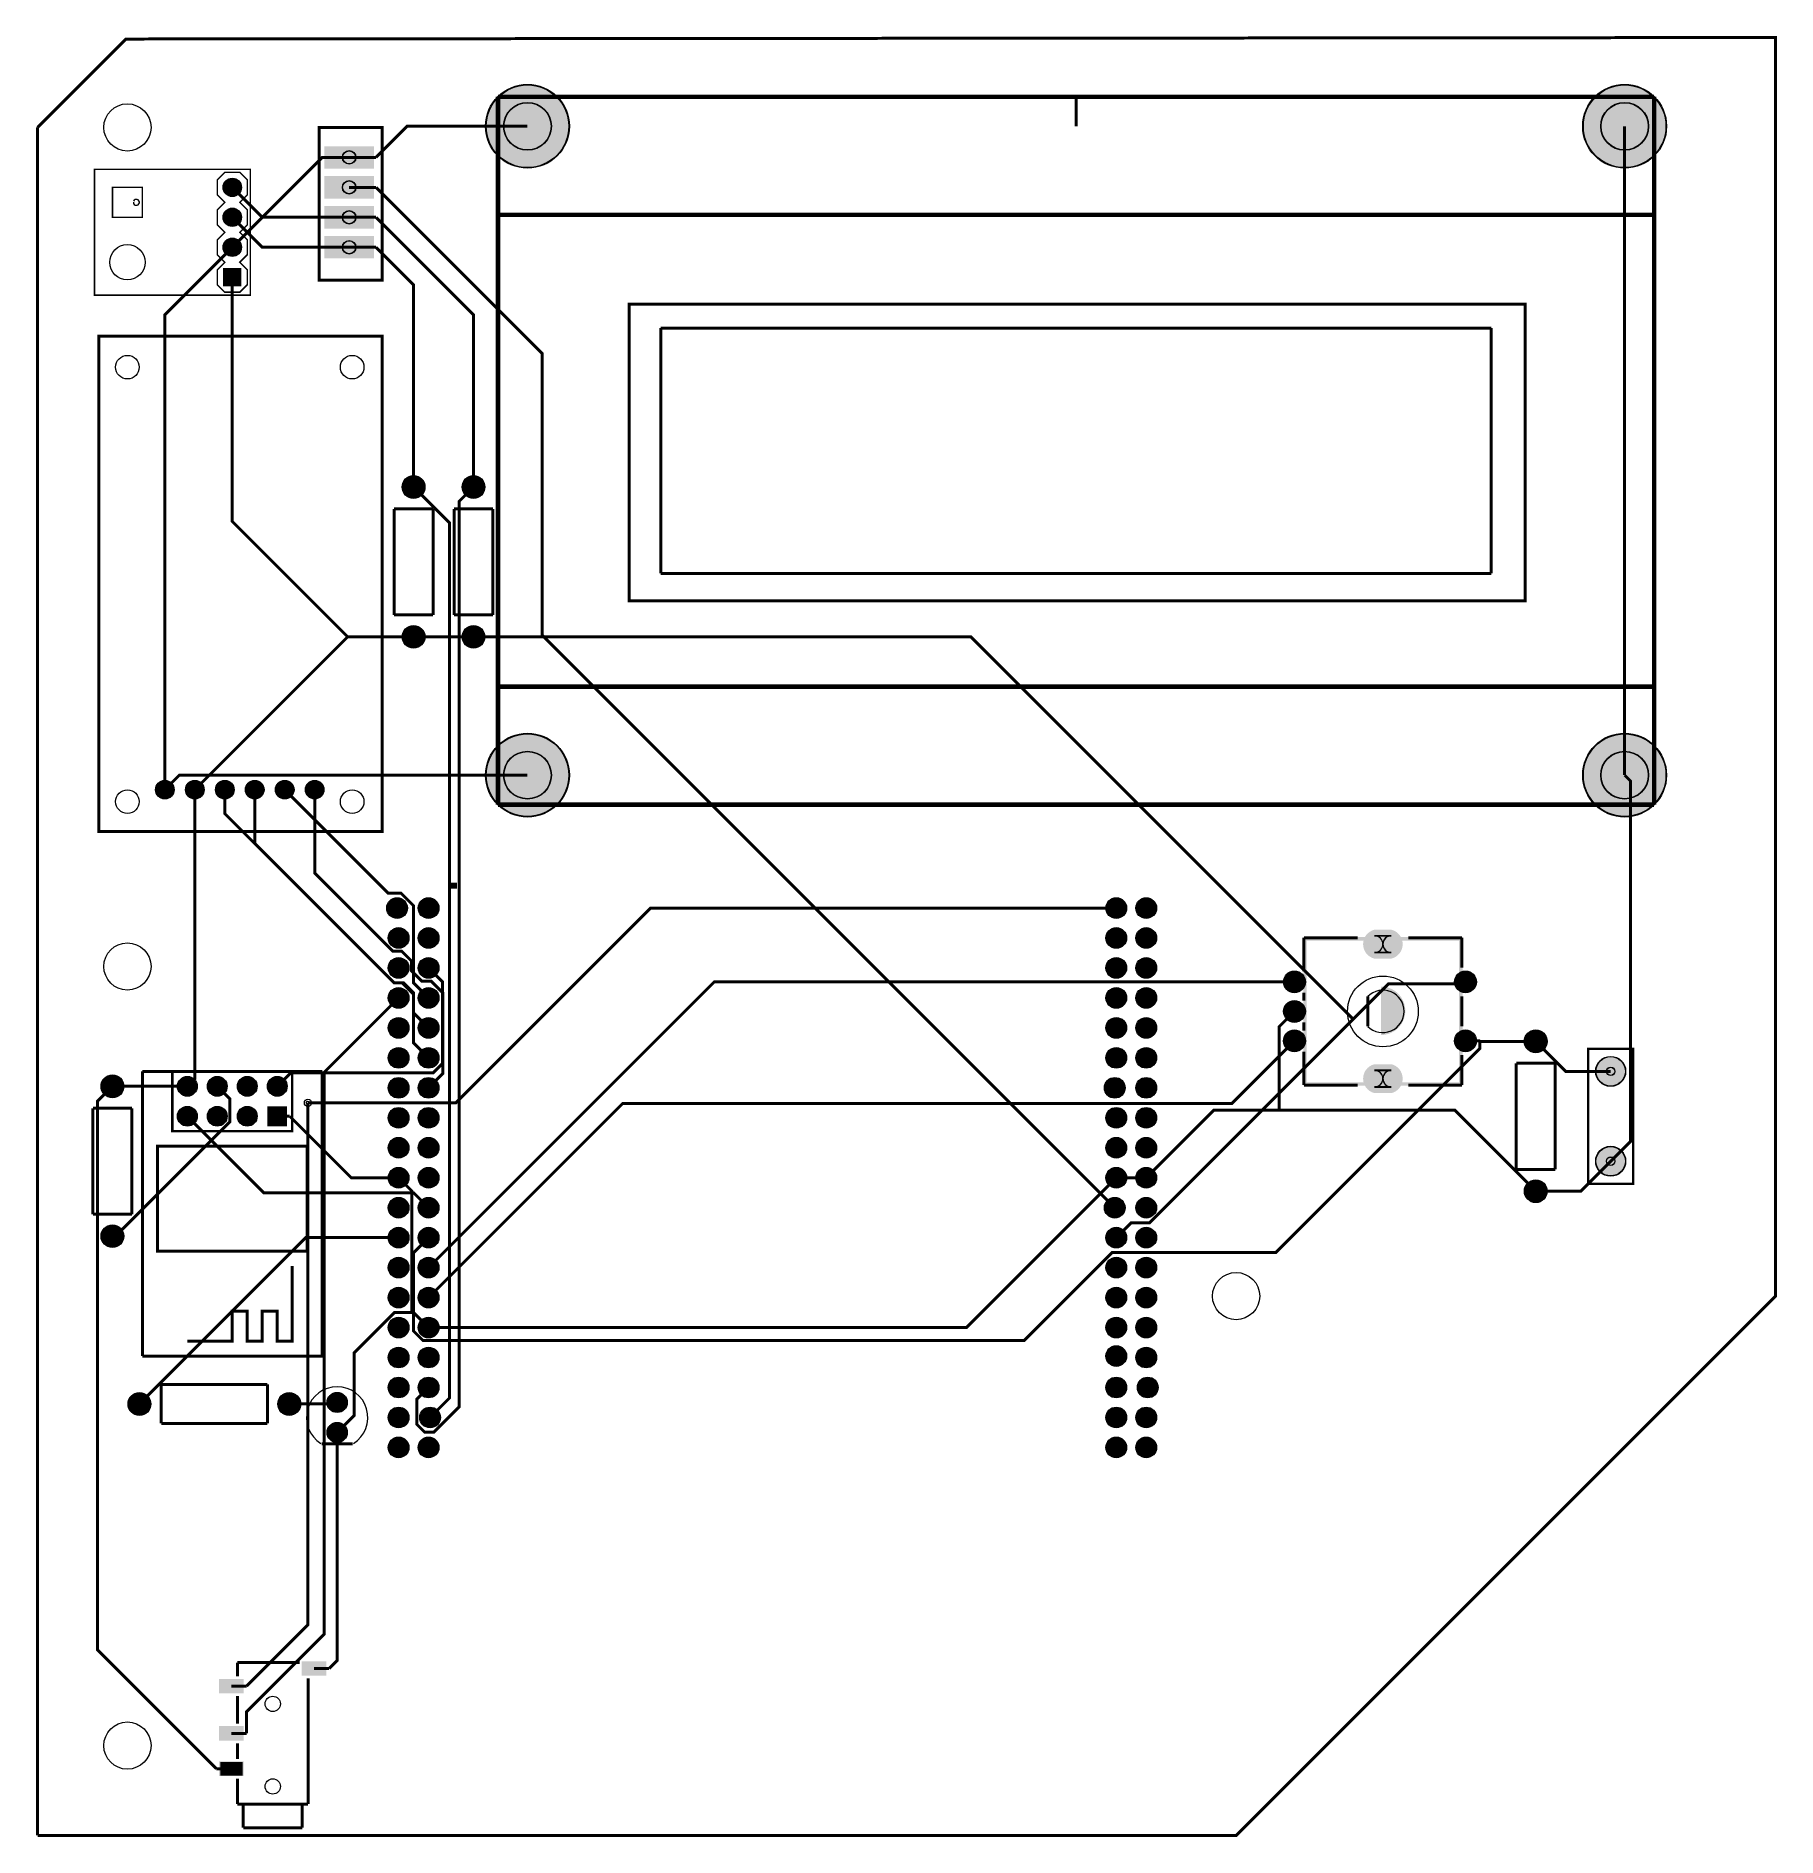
# Model space of a CAD drawing. Header units: millimetres. Extents: x 0 to 147, y 0 to 153.
import ezdxf

# ---------------------------------------------------------------- set-up
doc = ezdxf.new("R2010")
doc.units = ezdxf.units.MM
for name, color, linetype, true_color in [('BoardOutLine', 7, 'Continuous', 0xff00ff), ('BottomLayer', 7, 'Continuous', 0x0000ff), ('BottomSolderMaskLayer', 7, 'Continuous', 0xaa00ff), ('Document', 7, 'Continuous', 0xffffff), ('Hole', 7, 'Continuous', 0x222222), ('Multi-Layer', 7, 'Continuous', 0xc0c0c0), ('TopLayer', 7, 'Continuous', 0xff0000), ('TopPasteMaskLayer', 7, 'Continuous', 0x808080), ('TopSilkLayer', 7, 'Continuous', 0xffcc00), ('TopSolderMaskLayer', 7, 'Continuous', 0x800080)]:
    doc.layers.add(name, color=color, linetype=linetype, true_color=true_color)

msp = doc.modelspace()

# ---------------------------------------------------------------- hatches: boundary and pattern name
at = {"layer": 'BottomSolderMaskLayer'}
for points in [[(37.98260096520187, 144.87680975361957, 1), (45.084201168402274, 144.87680975361957, 1)], [(130.98234696469387, 144.87680975361957, 1), (138.08394716789428, 144.87680975361957, 1)], [(24.316052832105697, 143.1902986747151), (28.516052832105515, 143.1902986747151), (28.516052832105515, 141.29027028642292), (24.316052832105697, 141.29027028642292)], [(15.730632461264857, 139.70027940055888, 1), (17.289433578867094, 139.70027940055888, 1)], [(24.316052832105697, 140.65029359470498), (28.516052832105515, 140.65029359470498), (28.516052832105515, 138.7502652064128), (24.316052832105697, 138.7502652064128)], [(15.730632461264857, 137.16027432054864, 1), (17.289433578867094, 137.16027432054864, 1)], [(24.316052832105697, 138.11028851469473), (28.516052832105515, 138.11028851469473), (28.516052832105515, 136.21026012640255), (24.316052832105697, 136.21026012640255)], [(15.730632461264857, 134.6202692405385, 1), (17.289433578867094, 134.6202692405385, 1)], [(24.316052832105697, 135.5702834346846), (28.516052832105515, 135.5702834346846), (28.516052832105515, 133.6702550463924), (24.316052832105697, 133.6702550463924)], [(17.289433578867147, 131.30086360172731), (15.730632461264804, 131.30086360172731), (15.730632461264804, 132.85966471932943), (17.289433578867147, 132.85966471932943)], [(30.911861823723587, 114.30022860045722, 1), (32.84226568453131, 114.30022860045722, 1)], [(35.99187198374385, 114.30022860045722, 1), (37.92227584455158, 114.30022860045722, 1)], [(30.911861823723587, 101.60020320040644, 1), (32.84226568453131, 101.60020320040644, 1)], [(35.99187198374385, 101.60020320040644, 1), (37.92227584455158, 101.60020320040644, 1)], [(37.98260096520187, 89.8755397510796, 1), (45.084201168402274, 89.8755397510796, 1)], [(130.98234696469387, 89.8755397510796, 1), (138.08394716789428, 89.8755397510796, 1)], [(10.007620015239857, 88.64617729235465, 1), (11.582423164846157, 88.64617729235465, 1)], [(12.54762509524999, 88.64617729235465, 1), (14.12242824485629, 88.64617729235465, 1)], [(15.08763017526035, 88.64617729235465, 1), (16.662433324866647, 88.64617729235465, 1)], [(17.627635255270484, 88.64617729235465, 1), (19.20243840487678, 88.64617729235465, 1)], [(20.167640335280616, 88.64617729235465, 1), (21.742443484886913, 88.64617729235465, 1)], [(22.70764541529075, 88.64617729235465, 1), (24.282448564897045, 88.64617729235465, 1)], [(29.604254508508916, 78.61315722631446, 1), (31.35586741173472, 78.61315722631446, 1)], [(32.2712598425195, 78.61315722631446, 1), (34.0228727457453, 78.61315722631446, 1)], [(90.56437642875278, 78.61315722631446, 1), (92.31598933197859, 78.61315722631446, 1)], [(93.10438150876291, 78.61315722631446, 1), (94.85599441198872, 78.61315722631446, 1)], [(29.731254762509366, 76.07315214630432, 1), (31.48286766573517, 76.07315214630432, 1)], [(32.2712598425195, 76.07315214630432, 1), (34.0228727457453, 76.07315214630432, 1)], [(90.56437642875278, 76.07315214630432, 1), (92.31598933197859, 76.07315214630432, 1)], [(93.10438150876291, 76.07315214630432, 1), (94.85599441198872, 76.07315214630432, 1)], [(114.75698078062828, 76.77556515113032, -0.7853981633974483), (114.75698078062828, 74.32476504953011), (113.3273473880281, 74.32476504953011, -0.7853981633974483), (113.3273473880281, 76.77556515113032)], [(29.731254762509366, 73.53314706629419, 1), (31.48286766573517, 73.53314706629419, 1)], [(32.2712598425195, 73.53314706629419, 1), (34.0228727457453, 73.53314706629419, 1)], [(90.56437642875278, 73.53314706629419, 1), (92.31598933197859, 73.53314706629419, 1)], [(93.10438150876291, 73.53314706629419, 1), (94.85599441198872, 73.53314706629419, 1)], [(105.61689103378197, 72.35001270002545, 1), (107.46769113538218, 72.35001270002545, 1)], [(120.11676403352797, 72.35001270002545, 1), (121.96756413512819, 72.35001270002545, 1)], [(29.731254762509366, 70.99314198628406, 1), (31.48286766573517, 70.99314198628406, 1)], [(32.2712598425195, 70.99314198628406, 1), (34.0228727457453, 70.99314198628406, 1)], [(90.56437642875278, 70.99314198628406, 1), (92.31598933197859, 70.99314198628406, 1)], [(93.10438150876291, 70.99314198628406, 1), (94.85599441198872, 70.99314198628406, 1)], [(105.61689103378197, 69.85013970027944, 1), (107.46769113538218, 69.85013970027944, 1)], [(29.731254762509366, 68.45313690627381, 1), (31.48286766573517, 68.45313690627381, 1)], [(32.2712598425195, 68.45313690627381, 1), (34.0228727457453, 68.45313690627381, 1)], [(90.56437642875278, 68.45313690627381, 1), (92.31598933197859, 68.45313690627381, 1)], [(93.10438150876291, 68.45313690627381, 1), (94.85599441198872, 68.45313690627381, 1)], [(105.61689103378197, 67.35001270002545, 1), (107.46769113538218, 67.35001270002545, 1)], [(120.11676403352797, 67.35001270002545, 1), (121.96756413512819, 67.35001270002545, 1)], [(126.03505207010413, 67.31013462026931, 1), (127.96545593091186, 67.31013462026931, 1)], [(29.731254762509366, 65.91313182626368, 1), (31.48286766573517, 65.91313182626368, 1)], [(32.2712598425195, 65.91313182626368, 1), (34.0228727457453, 65.91313182626368, 1)], [(90.56437642875278, 65.91313182626368, 1), (92.31598933197859, 65.91313182626368, 1)], [(93.10438150876291, 65.91313182626368, 1), (94.85599441198872, 65.91313182626368, 1)], [(132.08026416052815, 64.77012954025918, 1), (134.62026924053828, 64.77012954025918, 1)], [(5.384810769621357, 63.500127000254, 1), (7.315214630429079, 63.500127000254, 1)], [(11.86182372364731, 63.500127000254, 1), (13.538227076454016, 63.500127000254, 1)], [(14.401828803657443, 63.500127000254, 1), (16.07823215646415, 63.500127000254, 1)], [(16.941833883667574, 63.500127000254, 1), (18.618237236474283, 63.500127000254, 1)], [(19.481838963677934, 63.500127000254, 1), (21.158242316484642, 63.500127000254, 1)], [(29.731254762509366, 63.37312674625355, 1), (31.48286766573517, 63.37312674625355, 1)], [(32.2712598425195, 63.37312674625355, 1), (34.0228727457453, 63.37312674625355, 1)], [(90.43737617475233, 63.37312674625355, 1), (92.18898907797814, 63.37312674625355, 1)], [(93.10438150876291, 63.37312674625355, 1), (94.85599441198872, 63.37312674625355, 1)], [(114.75698078062828, 65.37551435102877, -0.7853981633974483), (114.75698078062828, 62.92471424942856), (113.3273473880281, 62.92471424942856, -0.7853981633974483), (113.3273473880281, 65.37551435102877)], [(11.86182372364731, 60.960121920243864, 1), (13.538227076454016, 60.960121920243864, 1)], [(14.401828803657443, 60.960121920243864, 1), (16.07823215646415, 60.960121920243864, 1)], [(16.941833883667574, 60.960121920243864, 1), (18.618237236474283, 60.960121920243864, 1)], [(21.158242316484575, 60.12192024384058), (19.481838963677774, 60.12192024384058), (19.481838963677774, 61.79832359664715), (21.158242316484575, 61.79832359664715)], [(29.731254762509366, 60.833121666243414, 1), (31.48286766573517, 60.833121666243414, 1)], [(32.2712598425195, 60.833121666243414, 1), (34.0228727457453, 60.833121666243414, 1)], [(90.56437642875278, 60.833121666243414, 1), (92.31598933197859, 60.833121666243414, 1)], [(93.10438150876291, 60.833121666243414, 1), (94.85599441198872, 60.833121666243414, 1)], [(29.731254762509366, 58.29311658623317, 1), (31.48286766573517, 58.29311658623317, 1)], [(32.2712598425195, 58.29311658623317, 1), (34.0228727457453, 58.29311658623317, 1)], [(90.56437642875278, 58.29311658623317, 1), (92.31598933197859, 58.29311658623317, 1)], [(93.10438150876291, 58.29311658623317, 1), (94.85599441198872, 58.29311658623317, 1)], [(132.08026416052815, 57.150114300228665, 1), (134.62026924053828, 57.150114300228665, 1)], [(29.731254762509366, 55.753111506223036, 1), (31.48286766573517, 55.753111506223036, 1)], [(32.2712598425195, 55.753111506223036, 1), (34.0228727457453, 55.753111506223036, 1)], [(90.56437642875278, 55.753111506223036, 1), (92.31598933197859, 55.753111506223036, 1)], [(93.10438150876291, 55.753111506223036, 1), (94.85599441198872, 55.753111506223036, 1)], [(126.03505207010413, 54.61010922021853, 1), (127.96545593091186, 54.61010922021853, 1)], [(29.731254762509366, 53.2131064262129, 1), (31.48286766573517, 53.2131064262129, 1)], [(32.2712598425195, 53.2131064262129, 1), (34.0228727457453, 53.2131064262129, 1)], [(90.43737617475233, 53.2131064262129, 1), (92.18898907797814, 53.2131064262129, 1)], [(93.10438150876291, 53.2131064262129, 1), (94.85599441198872, 53.2131064262129, 1)], [(5.384810769621357, 50.80010160020322, 1), (7.315214630429079, 50.80010160020322, 1)], [(29.731254762509366, 50.67310134620277, 1), (31.48286766573517, 50.67310134620277, 1)], [(32.2712598425195, 50.67310134620277, 1), (34.0228727457453, 50.67310134620277, 1)], [(90.56437642875278, 50.67310134620277, 1), (92.31598933197859, 50.67310134620277, 1)], [(93.10438150876291, 50.67310134620277, 1), (94.85599441198872, 50.67310134620277, 1)], [(29.731254762509366, 48.133096266192524, 1), (31.48286766573517, 48.133096266192524, 1)], [(32.2712598425195, 48.133096266192524, 1), (34.0228727457453, 48.133096266192524, 1)], [(90.56437642875278, 48.133096266192524, 1), (92.31598933197859, 48.133096266192524, 1)], [(93.10438150876291, 48.133096266192524, 1), (94.85599441198872, 48.133096266192524, 1)], [(29.731254762509366, 45.59309118618239, 1), (31.48286766573517, 45.59309118618239, 1)], [(32.2712598425195, 45.59309118618239, 1), (34.0228727457453, 45.59309118618239, 1)], [(90.56437642875278, 45.59309118618239, 1), (92.31598933197859, 45.59309118618239, 1)], [(93.10438150876291, 45.59309118618239, 1), (94.85599441198872, 45.59309118618239, 1)], [(29.731254762509366, 43.05308610617226, 1), (31.48286766573517, 43.05308610617226, 1)], [(32.2712598425195, 43.05308610617226, 1), (34.0228727457453, 43.05308610617226, 1)], [(90.56437642875278, 43.05308610617226, 1), (92.31598933197859, 43.05308610617226, 1)], [(93.10438150876291, 43.05308610617226, 1), (94.85599441198872, 43.05308610617226, 1)], [(29.731254762509366, 40.513081026162126, 1), (31.48286766573517, 40.513081026162126, 1)], [(32.2712598425195, 40.513081026162126, 1), (34.0228727457453, 40.513081026162126, 1)], [(90.56437642875278, 40.640081280162576, 1), (92.31598933197859, 40.640081280162576, 1)], [(93.10438150876291, 40.513081026162126, 1), (94.85599441198872, 40.513081026162126, 1)], [(29.731254762509366, 37.97307594615188, 1), (31.48286766573517, 37.97307594615188, 1)], [(32.2712598425195, 37.97307594615188, 1), (34.0228727457453, 37.97307594615188, 1)], [(90.56437642875278, 37.97307594615188, 1), (92.31598933197859, 37.97307594615188, 1)], [(93.23138176276336, 37.97307594615188, 1), (94.98299466598917, 37.97307594615188, 1)], [(7.67081534163059, 36.576073152146364, 1), (9.601219202438312, 36.576073152146364, 1)], [(20.37084074168148, 36.576073152146364, 1), (22.301244602489202, 36.576073152146364, 1)], [(24.549149098298148, 36.703073406146814, 1), (26.25095250190496, 36.703073406146814, 1)], [(29.731254762509366, 35.43307086614175, 1), (31.48286766573517, 35.43307086614175, 1)], [(32.398260096520175, 35.43307086614175, 1), (34.14987299974598, 35.43307086614175, 1)], [(90.56437642875278, 35.43307086614175, 1), (92.31598933197859, 35.43307086614175, 1)], [(93.1043942087883, 35.43307086614175, 1), (94.85598171196332, 35.43307086614175, 1)], [(24.549149098298148, 34.16306832613668, 1), (26.25095250190496, 34.16306832613668, 1)], [(29.731254762509366, 32.893065786131615, 1), (31.48286766573517, 32.893065786131615, 1)], [(32.2712598425195, 32.893065786131615, 1), (34.0228727457453, 32.893065786131615, 1)], [(90.56437642875278, 32.893065786131615, 1), (92.31598933197859, 32.893065786131615, 1)], [(93.10438150876291, 32.893065786131615, 1), (94.85599441198872, 32.893065786131615, 1)]]:
    msp.add_hatch(color=256, dxfattribs=at).paths.add_polyline_path(points)
at = {"layer": 'Document'}
for points in [[(120.49222758445512, 76.15013970027951), (107.29222758445508, 76.15013970027951), (107.29222758445508, 75.85013970027944), (120.49222758445512, 75.85013970027944)], [(107.29222758445508, 75.85013970027944), (107.29222758445508, 63.85013970027944), (107.59222758445526, 63.85013970027944), (107.59222758445526, 75.85013970027944)], [(120.79222758445508, 76.15013970027951), (120.79222758445508, 63.550139700279374), (120.49222758445512, 63.550139700279374), (120.49222758445512, 76.15013970027951)], [(113.89222758445499, 71.95013970027958), (113.95726984812609, 71.949107612165), (114.02224661975106, 71.94601238704684), (114.0870924732285, 71.94085714155437), (114.1517421142812, 71.93364706658258), (114.2161304462004, 71.92438942206604), (114.28019263539386, 71.913093529668), (114.34386417666747, 71.8997707633946), (114.40708095817604, 71.88443453814205), (114.46977932597974, 71.86710029618916), (114.53189614813687, 71.84778549164832), (114.59336887827271, 71.82650957289059), (114.65413561855871, 71.80329396296236), (114.71413518203872, 71.77816203801524), (114.77330715423773, 71.75113910376706), (114.83159195399617, 71.72225237002203), (114.88893089346107, 71.69153092327258), (114.94526623718048, 71.6590056974112), (115.00054126023883, 71.62470944258337), (115.05470030537367, 71.58867669221058), (115.1076888390171, 71.55094372821816), (115.15945350620723, 71.51154854450226), (115.20994218431247, 71.4705308086734), (115.25910403551325, 71.42793182211483), (115.30688955799337, 71.38379447839486), (115.3532506357817, 71.33816322007738), (115.39814058720276, 71.2910839939716), (115.44151421188121, 71.24260420486735), (115.48332783625301, 71.19277266780273), (115.52353935754309, 71.14163955891172), (115.56210828615826, 71.0892563649004), (115.59899578645627, 71.03567583120503), (115.63416471585151, 70.98095190888102), (115.66757966221303, 70.92513970027949), (115.69920697952261, 70.8682954035636), (115.72901482175212, 70.81047625612143), (115.75697317493177, 70.75174047693326), (115.7830538873693, 70.69214720795037), (115.80723069799842, 70.63175645454282), (115.82947926281986, 70.57062902508028), (115.84977717941524, 70.5088264697024), (115.86810400950276, 70.44641101834407), (115.88444129951836, 70.38344551807381), (115.89877259919535, 70.31999336981312), (115.91108347812997, 70.2561184644967), (115.92136154031095, 70.19188511873972), (115.92959643660038, 70.12735801007659), (115.93577987515641, 70.06260211183587), (115.93990562978001, 69.99768262771818), (115.94196954618633, 69.93266492614089), (115.94196954618633, 69.86761447441813), (115.93990562978001, 69.80259677284084), (115.93577987515641, 69.73767728872315), (115.92959643660038, 69.67292139048243), (115.92136154031095, 69.6083942818193), (115.91108347812997, 69.54416093606233), (115.89877259919535, 69.48028603074579), (115.88444129951836, 69.41683388248521), (115.86810400950276, 69.35386838221496), (115.84977717941524, 69.29145293085662), (115.82947926281986, 69.22965037547874), (115.80723069799842, 69.1685229460162), (115.7830538873693, 69.10813219260865), (115.75697317493177, 69.04853892362576), (115.72901482175212, 68.98980314443759), (115.69920697952261, 68.93198399699543), (115.66757966221303, 68.87513970027953), (115.63416471585151, 68.819327491678), (115.59899578645627, 68.764603569354), (115.56210828615826, 68.71102303565863), (115.52353935754309, 68.65863984164741), (115.48332783625301, 68.60750673275629), (115.44151421188121, 68.55767519569167), (115.39814058720276, 68.50919540658742), (115.3532506357817, 68.46211618048164), (115.30688955799337, 68.41648492216416), (115.25910403551325, 68.37234757844419), (115.20994218431247, 68.32974859188562), (115.15945350620723, 68.28873085605676), (115.1076888390171, 68.24933567234086), (115.05470030537367, 68.21160270834844), (115.00054126023883, 68.17556995797565), (114.94526623718048, 68.14127370314782), (114.88893089346107, 68.10874847728644), (114.83159195399617, 68.07802703053699), (114.77330715423773, 68.04914029679196), (114.71413518203872, 68.02211736254378), (114.65413561855871, 67.99698543759666), (114.59336887827271, 67.97376982766843), (114.53189614813687, 67.9524939089107), (114.46977932597974, 67.93317910436986), (114.40708095817604, 67.91584486241698), (114.34386417666747, 67.90050863716442), (114.28019263539386, 67.88718587089102), (114.2161304462004, 67.87588997849298), (114.1517421142812, 67.86663233397644), (114.0870924732285, 67.85942225900465), (114.02224661975106, 67.85426701351219), (113.95726984812609, 67.85117178839403), (113.89222758445499, 67.85013970027944)], [(120.49222758445512, 63.550139700279374), (107.29222758445508, 63.550139700279374), (107.29222758445508, 63.85013970027944), (120.49222758445512, 63.85013970027944)]]:
    msp.add_hatch(color=256, dxfattribs=at).paths.add_polyline_path(points)
at = {"layer": 'Multi-Layer'}
for points in [[(38.03340106680207, 144.87680975361957, 1), (45.03340106680207, 144.87680975361957, 1)], [(131.03314706629408, 144.87680975361957, 1), (138.03314706629408, 144.87680975361957, 1)], [(24.416052832105606, 143.09029718059446), (28.416052832105606, 143.09029718059446), (28.416052832105606, 141.39027178054357), (24.416052832105606, 141.39027178054357)], [(15.756032512064959, 139.70027940055888, 1), (17.264033528066992, 139.70027940055888, 1)], [(24.416052832105606, 140.55029210058433), (28.416052832105606, 140.55029210058433), (28.416052832105606, 138.85026670053344), (24.416052832105606, 138.85026670053344)], [(15.756032512064959, 137.16027432054864, 1), (17.264033528066992, 137.16027432054864, 1)], [(24.416052832105606, 138.01028702057408), (28.416052832105606, 138.01028702057408), (28.416052832105606, 136.3102616205233), (24.416052832105606, 136.3102616205233)], [(15.756032512064959, 134.6202692405385, 1), (17.264033528066992, 134.6202692405385, 1)], [(24.416052832105606, 135.47028194056395), (28.416052832105606, 135.47028194056395), (28.416052832105606, 133.77025654051306), (24.416052832105606, 133.77025654051306)], [(17.264033528066875, 131.32626365252736), (15.756032512064849, 131.32626365252736), (15.756032512064849, 132.83426466852939), (17.264033528066875, 132.83426466852939)], [(30.93726187452369, 114.30022860045722, 1), (32.816865633731204, 114.30022860045722, 1)], [(36.01727203454396, 114.30022860045722, 1), (37.89687579375147, 114.30022860045722, 1)], [(30.93726187452369, 101.60020320040644, 1), (32.816865633731204, 101.60020320040644, 1)], [(36.01727203454396, 101.60020320040644, 1), (37.89687579375147, 101.60020320040644, 1)], [(38.03340106680207, 89.8755397510796, 1), (45.03340106680207, 89.8755397510796, 1)], [(131.03314706629408, 89.8755397510796, 1), (138.03314706629408, 89.8755397510796, 1)], [(10.033020066039958, 88.64617729235465, 1), (11.557023114046055, 88.64617729235465, 1)], [(12.57302514605009, 88.64617729235465, 1), (14.097028194056188, 88.64617729235465, 1)], [(15.11303022606045, 88.64617729235465, 1), (16.637033274066546, 88.64617729235465, 1)], [(17.653035306070585, 88.64617729235465, 1), (19.17703835407668, 88.64617729235465, 1)], [(20.193040386080717, 88.64617729235465, 1), (21.71704343408681, 88.64617729235465, 1)], [(22.73304546609085, 88.64617729235465, 1), (24.257048514096944, 88.64617729235465, 1)], [(29.65505461010912, 78.61315722631446, 1), (31.30506731013452, 78.61315722631446, 1)], [(32.3220599441197, 78.61315722631446, 1), (33.9720726441451, 78.61315722631446, 1)], [(90.61517653035298, 78.61315722631446, 1), (92.26518923037838, 78.61315722631446, 1)], [(93.15518161036312, 78.61315722631446, 1), (94.80519431038852, 78.61315722631446, 1)], [(29.78205486410957, 76.07315214630432, 1), (31.432067564134968, 76.07315214630432, 1)], [(32.3220599441197, 76.07315214630432, 1), (33.9720726441451, 76.07315214630432, 1)], [(90.61517653035298, 76.07315214630432, 1), (92.26518923037838, 76.07315214630432, 1)], [(93.15518161036312, 76.07315214630432, 1), (94.80519431038852, 76.07315214630432, 1)], [(114.74216408432812, 76.75016510033022, -0.7853981633974483), (114.74216408432812, 74.35016510033022), (113.34216408432826, 74.35016510033022, -0.7853981633974483), (113.34216408432826, 76.75016510033022)], [(29.78205486410957, 73.53314706629419, 1), (31.432067564134968, 73.53314706629419, 1)], [(32.3220599441197, 73.53314706629419, 1), (33.9720726441451, 73.53314706629419, 1)], [(90.61517653035298, 73.53314706629419, 1), (92.26518923037838, 73.53314706629419, 1)], [(93.15518161036312, 73.53314706629419, 1), (94.80519431038852, 73.53314706629419, 1)], [(29.78205486410957, 70.99314198628406, 1), (31.432067564134968, 70.99314198628406, 1)], [(32.3220599441197, 70.99314198628406, 1), (33.9720726441451, 70.99314198628406, 1)], [(90.61517653035298, 70.99314198628406, 1), (92.26518923037838, 70.99314198628406, 1)], [(93.15518161036312, 70.99314198628406, 1), (94.80519431038852, 70.99314198628406, 1)], [(105.64229108458207, 72.35001270002545, 1), (107.44229108458208, 72.35001270002545, 1)], [(120.14216408432807, 72.35001270002545, 1), (121.94216408432808, 72.35001270002545, 1)], [(105.64229108458207, 69.85013970027944, 1), (107.44229108458208, 69.85013970027944, 1)], [(29.78205486410957, 68.45313690627381, 1), (31.432067564134968, 68.45313690627381, 1)], [(32.3220599441197, 68.45313690627381, 1), (33.9720726441451, 68.45313690627381, 1)], [(90.61517653035298, 68.45313690627381, 1), (92.26518923037838, 68.45313690627381, 1)], [(93.15518161036312, 68.45313690627381, 1), (94.80519431038852, 68.45313690627381, 1)], [(105.64229108458207, 67.35001270002545, 1), (107.44229108458208, 67.35001270002545, 1)], [(120.14216408432807, 67.35001270002545, 1), (121.94216408432808, 67.35001270002545, 1)], [(126.06045212090423, 67.31013462026931, 1), (127.94005588011176, 67.31013462026931, 1)], [(29.78205486410957, 65.91313182626368, 1), (31.432067564134968, 65.91313182626368, 1)], [(32.3220599441197, 65.91313182626368, 1), (33.9720726441451, 65.91313182626368, 1)], [(90.61517653035298, 65.91313182626368, 1), (92.26518923037838, 65.91313182626368, 1)], [(93.15518161036312, 65.91313182626368, 1), (94.80519431038852, 65.91313182626368, 1)], [(132.10566421132825, 64.77012954025918, 1), (134.59486918973818, 64.77012954025918, 1)], [(5.410210820421458, 63.500127000254, 1), (7.2898145796289775, 63.500127000254, 1)], [(11.912623825247513, 63.500127000254, 1), (13.487426974853813, 63.500127000254, 1)], [(14.452628905257646, 63.500127000254, 1), (16.027432054863944, 63.500127000254, 1)], [(16.99263398526778, 63.500127000254, 1), (18.567437134874076, 63.500127000254, 1)], [(19.53263906527814, 63.500127000254, 1), (21.107442214884436, 63.500127000254, 1)], [(29.78205486410957, 63.37312674625355, 1), (31.432067564134968, 63.37312674625355, 1)], [(32.3220599441197, 63.37312674625355, 1), (33.9720726441451, 63.37312674625355, 1)], [(90.48817627635253, 63.37312674625355, 1), (92.13818897637793, 63.37312674625355, 1)], [(93.15518161036312, 63.37312674625355, 1), (94.80519431038852, 63.37312674625355, 1)], [(114.74216408432812, 65.35011430022867, -0.7853981633974483), (114.74216408432812, 62.95011430022866), (113.34216408432826, 62.95011430022866, -0.7853981633974483), (113.34216408432826, 65.35011430022867)], [(11.912623825247513, 60.960121920243864, 1), (13.487426974853813, 60.960121920243864, 1)], [(14.452628905257646, 60.960121920243864, 1), (16.027432054863944, 60.960121920243864, 1)], [(16.99263398526778, 60.960121920243864, 1), (18.567437134874076, 60.960121920243864, 1)], [(21.107442214884486, 60.17272034544078), (19.532639065277863, 60.17272034544078), (19.532639065277863, 61.74752349504706), (21.107442214884486, 61.74752349504706)], [(29.78205486410957, 60.833121666243414, 1), (31.432067564134968, 60.833121666243414, 1)], [(32.3220599441197, 60.833121666243414, 1), (33.9720726441451, 60.833121666243414, 1)], [(90.61517653035298, 60.833121666243414, 1), (92.26518923037838, 60.833121666243414, 1)], [(93.15518161036312, 60.833121666243414, 1), (94.80519431038852, 60.833121666243414, 1)], [(29.78205486410957, 58.29311658623317, 1), (31.432067564134968, 58.29311658623317, 1)], [(32.3220599441197, 58.29311658623317, 1), (33.9720726441451, 58.29311658623317, 1)], [(90.61517653035298, 58.29311658623317, 1), (92.26518923037838, 58.29311658623317, 1)], [(93.15518161036312, 58.29311658623317, 1), (94.80519431038852, 58.29311658623317, 1)], [(132.10566421132825, 57.150114300228665, 1), (134.59486918973818, 57.150114300228665, 1)], [(29.78205486410957, 55.753111506223036, 1), (31.432067564134968, 55.753111506223036, 1)], [(32.3220599441197, 55.753111506223036, 1), (33.9720726441451, 55.753111506223036, 1)], [(90.61517653035298, 55.753111506223036, 1), (92.26518923037838, 55.753111506223036, 1)], [(93.15518161036312, 55.753111506223036, 1), (94.80519431038852, 55.753111506223036, 1)], [(126.06045212090423, 54.61010922021853, 1), (127.94005588011176, 54.61010922021853, 1)], [(29.78205486410957, 53.2131064262129, 1), (31.432067564134968, 53.2131064262129, 1)], [(32.3220599441197, 53.2131064262129, 1), (33.9720726441451, 53.2131064262129, 1)], [(90.48817627635253, 53.2131064262129, 1), (92.13818897637793, 53.2131064262129, 1)], [(93.15518161036312, 53.2131064262129, 1), (94.80519431038852, 53.2131064262129, 1)], [(5.410210820421458, 50.80010160020322, 1), (7.2898145796289775, 50.80010160020322, 1)], [(29.78205486410957, 50.67310134620277, 1), (31.432067564134968, 50.67310134620277, 1)], [(32.3220599441197, 50.67310134620277, 1), (33.9720726441451, 50.67310134620277, 1)], [(90.61517653035298, 50.67310134620277, 1), (92.26518923037838, 50.67310134620277, 1)], [(93.15518161036312, 50.67310134620277, 1), (94.80519431038852, 50.67310134620277, 1)], [(29.78205486410957, 48.133096266192524, 1), (31.432067564134968, 48.133096266192524, 1)], [(32.3220599441197, 48.133096266192524, 1), (33.9720726441451, 48.133096266192524, 1)], [(90.61517653035298, 48.133096266192524, 1), (92.26518923037838, 48.133096266192524, 1)], [(93.15518161036312, 48.133096266192524, 1), (94.80519431038852, 48.133096266192524, 1)], [(29.78205486410957, 45.59309118618239, 1), (31.432067564134968, 45.59309118618239, 1)], [(32.3220599441197, 45.59309118618239, 1), (33.9720726441451, 45.59309118618239, 1)], [(90.61517653035298, 45.59309118618239, 1), (92.26518923037838, 45.59309118618239, 1)], [(93.15518161036312, 45.59309118618239, 1), (94.80519431038852, 45.59309118618239, 1)], [(29.78205486410957, 43.05308610617226, 1), (31.432067564134968, 43.05308610617226, 1)], [(32.3220599441197, 43.05308610617226, 1), (33.9720726441451, 43.05308610617226, 1)], [(90.61517653035298, 43.05308610617226, 1), (92.26518923037838, 43.05308610617226, 1)], [(93.15518161036312, 43.05308610617226, 1), (94.80519431038852, 43.05308610617226, 1)], [(29.78205486410957, 40.513081026162126, 1), (31.432067564134968, 40.513081026162126, 1)], [(32.3220599441197, 40.513081026162126, 1), (33.9720726441451, 40.513081026162126, 1)], [(90.61517653035298, 40.640081280162576, 1), (92.26518923037838, 40.640081280162576, 1)], [(93.15518161036312, 40.513081026162126, 1), (94.80519431038852, 40.513081026162126, 1)], [(29.78205486410957, 37.97307594615188, 1), (31.432067564134968, 37.97307594615188, 1)], [(32.3220599441197, 37.97307594615188, 1), (33.9720726441451, 37.97307594615188, 1)], [(90.61517653035298, 37.97307594615188, 1), (92.26518923037838, 37.97307594615188, 1)], [(93.28218186436357, 37.97307594615188, 1), (94.93219456438896, 37.97307594615188, 1)], [(7.696215392430691, 36.576073152146364, 1), (9.57581915163821, 36.576073152146364, 1)], [(20.39624079248158, 36.576073152146364, 1), (22.2758445516891, 36.576073152146364, 1)], [(24.57454914909825, 36.703073406146814, 1), (26.225552451104857, 36.703073406146814, 1)], [(29.78205486410957, 35.43307086614175, 1), (31.432067564134968, 35.43307086614175, 1)], [(32.44906019812038, 35.43307086614175, 1), (34.09907289814578, 35.43307086614175, 1)], [(90.61517653035298, 35.43307086614175, 1), (92.26518923037838, 35.43307086614175, 1)], [(93.15519431038851, 35.43307086614175, 1), (94.80518161036312, 35.43307086614175, 1)], [(24.57454914909825, 34.16306832613668, 1), (26.225552451104857, 34.16306832613668, 1)], [(29.78205486410957, 32.893065786131615, 1), (31.432067564134968, 32.893065786131615, 1)], [(32.3220599441197, 32.893065786131615, 1), (33.9720726441451, 32.893065786131615, 1)], [(90.61517653035298, 32.893065786131615, 1), (92.26518923037838, 32.893065786131615, 1)], [(93.15518161036312, 32.893065786131615, 1), (94.80519431038852, 32.893065786131615, 1)]]:
    msp.add_hatch(color=256, dxfattribs=at).paths.add_polyline_path(points)
at = {"layer": 'TopLayer'}
for points in [[(22.439039878079484, 13.55603251206503), (22.439039878079484, 14.756032512065076), (24.43903987807971, 14.756032512065076), (24.43903987807971, 13.55603251206503)], [(15.439039878079484, 12.05603251206503), (15.439039878079484, 13.256032512065076), (17.43903987807971, 13.256032512065076), (17.43903987807971, 12.05603251206503)], [(15.439039878079484, 8.056032512065144), (15.439039878079484, 9.256032512064962), (17.43903987807971, 9.256032512064962), (17.43903987807971, 8.056032512065144)], [(15.439039878079484, 5.056007112014186), (15.439039878079484, 6.256007112014231), (17.43903987807971, 6.256007112014231), (17.43903987807971, 5.056007112014186)]]:
    msp.add_hatch(color=256, dxfattribs=at).paths.add_polyline_path(points)
at = {"layer": 'TopPasteMaskLayer'}
for points in [[(22.439039878079484, 13.55603251206503), (22.439039878079484, 14.756032512065076), (24.43903987807971, 14.756032512065076), (24.43903987807971, 13.55603251206503)], [(15.439039878079484, 12.05603251206503), (15.439039878079484, 13.256032512065076), (17.43903987807971, 13.256032512065076), (17.43903987807971, 12.05603251206503)], [(15.439039878079484, 8.056032512065144), (15.439039878079484, 9.256032512064962), (17.43903987807971, 9.256032512064962), (17.43903987807971, 8.056032512065144)], [(15.439039878079484, 5.056007112014186), (15.439039878079484, 6.256007112014231), (17.43903987807971, 6.256007112014231), (17.43903987807971, 5.056007112014186)]]:
    msp.add_hatch(color=256, dxfattribs=at).paths.add_polyline_path(points)
at = {"layer": 'TopSolderMaskLayer'}
for points in [[(37.98260096520187, 144.87680975361957, 1), (45.084201168402274, 144.87680975361957, 1)], [(130.98234696469387, 144.87680975361957, 1), (138.08394716789428, 144.87680975361957, 1)], [(24.316052832105697, 143.1902986747151), (28.516052832105515, 143.1902986747151), (28.516052832105515, 141.29027028642292), (24.316052832105697, 141.29027028642292)], [(15.730632461264857, 139.70027940055888, 1), (17.289433578867094, 139.70027940055888, 1)], [(24.316052832105697, 140.65029359470498), (28.516052832105515, 140.65029359470498), (28.516052832105515, 138.7502652064128), (24.316052832105697, 138.7502652064128)], [(15.730632461264857, 137.16027432054864, 1), (17.289433578867094, 137.16027432054864, 1)], [(24.316052832105697, 138.11028851469473), (28.516052832105515, 138.11028851469473), (28.516052832105515, 136.21026012640255), (24.316052832105697, 136.21026012640255)], [(15.730632461264857, 134.6202692405385, 1), (17.289433578867094, 134.6202692405385, 1)], [(24.316052832105697, 135.5702834346846), (28.516052832105515, 135.5702834346846), (28.516052832105515, 133.6702550463924), (24.316052832105697, 133.6702550463924)], [(17.289433578867147, 131.30086360172731), (15.730632461264804, 131.30086360172731), (15.730632461264804, 132.85966471932943), (17.289433578867147, 132.85966471932943)], [(30.911861823723587, 114.30022860045722, 1), (32.84226568453131, 114.30022860045722, 1)], [(35.99187198374385, 114.30022860045722, 1), (37.92227584455158, 114.30022860045722, 1)], [(30.911861823723587, 101.60020320040644, 1), (32.84226568453131, 101.60020320040644, 1)], [(35.99187198374385, 101.60020320040644, 1), (37.92227584455158, 101.60020320040644, 1)], [(37.98260096520187, 89.8755397510796, 1), (45.084201168402274, 89.8755397510796, 1)], [(130.98234696469387, 89.8755397510796, 1), (138.08394716789428, 89.8755397510796, 1)], [(10.007620015239857, 88.64617729235465, 1), (11.582423164846157, 88.64617729235465, 1)], [(12.54762509524999, 88.64617729235465, 1), (14.12242824485629, 88.64617729235465, 1)], [(15.08763017526035, 88.64617729235465, 1), (16.662433324866647, 88.64617729235465, 1)], [(17.627635255270484, 88.64617729235465, 1), (19.20243840487678, 88.64617729235465, 1)], [(20.167640335280616, 88.64617729235465, 1), (21.742443484886913, 88.64617729235465, 1)], [(22.70764541529075, 88.64617729235465, 1), (24.282448564897045, 88.64617729235465, 1)], [(29.604254508508916, 78.61315722631446, 1), (31.35586741173472, 78.61315722631446, 1)], [(32.2712598425195, 78.61315722631446, 1), (34.0228727457453, 78.61315722631446, 1)], [(90.56437642875278, 78.61315722631446, 1), (92.31598933197859, 78.61315722631446, 1)], [(93.10438150876291, 78.61315722631446, 1), (94.85599441198872, 78.61315722631446, 1)], [(29.731254762509366, 76.07315214630432, 1), (31.48286766573517, 76.07315214630432, 1)], [(32.2712598425195, 76.07315214630432, 1), (34.0228727457453, 76.07315214630432, 1)], [(90.56437642875278, 76.07315214630432, 1), (92.31598933197859, 76.07315214630432, 1)], [(93.10438150876291, 76.07315214630432, 1), (94.85599441198872, 76.07315214630432, 1)], [(114.75698078062828, 76.77556515113032, -0.7853981633974483), (114.75698078062828, 74.32476504953011), (113.3273473880281, 74.32476504953011, -0.7853981633974483), (113.3273473880281, 76.77556515113032)], [(29.731254762509366, 73.53314706629419, 1), (31.48286766573517, 73.53314706629419, 1)], [(32.2712598425195, 73.53314706629419, 1), (34.0228727457453, 73.53314706629419, 1)], [(90.56437642875278, 73.53314706629419, 1), (92.31598933197859, 73.53314706629419, 1)], [(93.10438150876291, 73.53314706629419, 1), (94.85599441198872, 73.53314706629419, 1)], [(105.61689103378197, 72.35001270002545, 1), (107.46769113538218, 72.35001270002545, 1)], [(120.11676403352797, 72.35001270002545, 1), (121.96756413512819, 72.35001270002545, 1)], [(29.731254762509366, 70.99314198628406, 1), (31.48286766573517, 70.99314198628406, 1)], [(32.2712598425195, 70.99314198628406, 1), (34.0228727457453, 70.99314198628406, 1)], [(90.56437642875278, 70.99314198628406, 1), (92.31598933197859, 70.99314198628406, 1)], [(93.10438150876291, 70.99314198628406, 1), (94.85599441198872, 70.99314198628406, 1)], [(105.61689103378197, 69.85013970027944, 1), (107.46769113538218, 69.85013970027944, 1)], [(29.731254762509366, 68.45313690627381, 1), (31.48286766573517, 68.45313690627381, 1)], [(32.2712598425195, 68.45313690627381, 1), (34.0228727457453, 68.45313690627381, 1)], [(90.56437642875278, 68.45313690627381, 1), (92.31598933197859, 68.45313690627381, 1)], [(93.10438150876291, 68.45313690627381, 1), (94.85599441198872, 68.45313690627381, 1)], [(105.61689103378197, 67.35001270002545, 1), (107.46769113538218, 67.35001270002545, 1)], [(120.11676403352797, 67.35001270002545, 1), (121.96756413512819, 67.35001270002545, 1)], [(126.03505207010413, 67.31013462026931, 1), (127.96545593091186, 67.31013462026931, 1)], [(29.731254762509366, 65.91313182626368, 1), (31.48286766573517, 65.91313182626368, 1)], [(32.2712598425195, 65.91313182626368, 1), (34.0228727457453, 65.91313182626368, 1)], [(90.56437642875278, 65.91313182626368, 1), (92.31598933197859, 65.91313182626368, 1)], [(93.10438150876291, 65.91313182626368, 1), (94.85599441198872, 65.91313182626368, 1)], [(132.08026416052815, 64.77012954025918, 1), (134.62026924053828, 64.77012954025918, 1)], [(5.384810769621357, 63.500127000254, 1), (7.315214630429079, 63.500127000254, 1)], [(11.86182372364731, 63.500127000254, 1), (13.538227076454016, 63.500127000254, 1)], [(14.401828803657443, 63.500127000254, 1), (16.07823215646415, 63.500127000254, 1)], [(16.941833883667574, 63.500127000254, 1), (18.618237236474283, 63.500127000254, 1)], [(19.481838963677934, 63.500127000254, 1), (21.158242316484642, 63.500127000254, 1)], [(29.731254762509366, 63.37312674625355, 1), (31.48286766573517, 63.37312674625355, 1)], [(32.2712598425195, 63.37312674625355, 1), (34.0228727457453, 63.37312674625355, 1)], [(90.43737617475233, 63.37312674625355, 1), (92.18898907797814, 63.37312674625355, 1)], [(93.10438150876291, 63.37312674625355, 1), (94.85599441198872, 63.37312674625355, 1)], [(114.75698078062828, 65.37551435102877, -0.7853981633974483), (114.75698078062828, 62.92471424942856), (113.3273473880281, 62.92471424942856, -0.7853981633974483), (113.3273473880281, 65.37551435102877)], [(11.86182372364731, 60.960121920243864, 1), (13.538227076454016, 60.960121920243864, 1)], [(14.401828803657443, 60.960121920243864, 1), (16.07823215646415, 60.960121920243864, 1)], [(16.941833883667574, 60.960121920243864, 1), (18.618237236474283, 60.960121920243864, 1)], [(21.158242316484575, 60.12192024384058), (19.481838963677774, 60.12192024384058), (19.481838963677774, 61.79832359664715), (21.158242316484575, 61.79832359664715)], [(29.731254762509366, 60.833121666243414, 1), (31.48286766573517, 60.833121666243414, 1)], [(32.2712598425195, 60.833121666243414, 1), (34.0228727457453, 60.833121666243414, 1)], [(90.56437642875278, 60.833121666243414, 1), (92.31598933197859, 60.833121666243414, 1)], [(93.10438150876291, 60.833121666243414, 1), (94.85599441198872, 60.833121666243414, 1)], [(29.731254762509366, 58.29311658623317, 1), (31.48286766573517, 58.29311658623317, 1)], [(32.2712598425195, 58.29311658623317, 1), (34.0228727457453, 58.29311658623317, 1)], [(90.56437642875278, 58.29311658623317, 1), (92.31598933197859, 58.29311658623317, 1)], [(93.10438150876291, 58.29311658623317, 1), (94.85599441198872, 58.29311658623317, 1)], [(132.08026416052815, 57.150114300228665, 1), (134.62026924053828, 57.150114300228665, 1)], [(29.731254762509366, 55.753111506223036, 1), (31.48286766573517, 55.753111506223036, 1)], [(32.2712598425195, 55.753111506223036, 1), (34.0228727457453, 55.753111506223036, 1)], [(90.56437642875278, 55.753111506223036, 1), (92.31598933197859, 55.753111506223036, 1)], [(93.10438150876291, 55.753111506223036, 1), (94.85599441198872, 55.753111506223036, 1)], [(126.03505207010413, 54.61010922021853, 1), (127.96545593091186, 54.61010922021853, 1)], [(29.731254762509366, 53.2131064262129, 1), (31.48286766573517, 53.2131064262129, 1)], [(32.2712598425195, 53.2131064262129, 1), (34.0228727457453, 53.2131064262129, 1)], [(90.43737617475233, 53.2131064262129, 1), (92.18898907797814, 53.2131064262129, 1)], [(93.10438150876291, 53.2131064262129, 1), (94.85599441198872, 53.2131064262129, 1)], [(5.384810769621357, 50.80010160020322, 1), (7.315214630429079, 50.80010160020322, 1)], [(29.731254762509366, 50.67310134620277, 1), (31.48286766573517, 50.67310134620277, 1)], [(32.2712598425195, 50.67310134620277, 1), (34.0228727457453, 50.67310134620277, 1)], [(90.56437642875278, 50.67310134620277, 1), (92.31598933197859, 50.67310134620277, 1)], [(93.10438150876291, 50.67310134620277, 1), (94.85599441198872, 50.67310134620277, 1)], [(29.731254762509366, 48.133096266192524, 1), (31.48286766573517, 48.133096266192524, 1)], [(32.2712598425195, 48.133096266192524, 1), (34.0228727457453, 48.133096266192524, 1)], [(90.56437642875278, 48.133096266192524, 1), (92.31598933197859, 48.133096266192524, 1)], [(93.10438150876291, 48.133096266192524, 1), (94.85599441198872, 48.133096266192524, 1)], [(29.731254762509366, 45.59309118618239, 1), (31.48286766573517, 45.59309118618239, 1)], [(32.2712598425195, 45.59309118618239, 1), (34.0228727457453, 45.59309118618239, 1)], [(90.56437642875278, 45.59309118618239, 1), (92.31598933197859, 45.59309118618239, 1)], [(93.10438150876291, 45.59309118618239, 1), (94.85599441198872, 45.59309118618239, 1)], [(29.731254762509366, 43.05308610617226, 1), (31.48286766573517, 43.05308610617226, 1)], [(32.2712598425195, 43.05308610617226, 1), (34.0228727457453, 43.05308610617226, 1)], [(90.56437642875278, 43.05308610617226, 1), (92.31598933197859, 43.05308610617226, 1)], [(93.10438150876291, 43.05308610617226, 1), (94.85599441198872, 43.05308610617226, 1)], [(29.731254762509366, 40.513081026162126, 1), (31.48286766573517, 40.513081026162126, 1)], [(32.2712598425195, 40.513081026162126, 1), (34.0228727457453, 40.513081026162126, 1)], [(90.56437642875278, 40.640081280162576, 1), (92.31598933197859, 40.640081280162576, 1)], [(93.10438150876291, 40.513081026162126, 1), (94.85599441198872, 40.513081026162126, 1)], [(29.731254762509366, 37.97307594615188, 1), (31.48286766573517, 37.97307594615188, 1)], [(32.2712598425195, 37.97307594615188, 1), (34.0228727457453, 37.97307594615188, 1)], [(90.56437642875278, 37.97307594615188, 1), (92.31598933197859, 37.97307594615188, 1)], [(93.23138176276336, 37.97307594615188, 1), (94.98299466598917, 37.97307594615188, 1)], [(7.67081534163059, 36.576073152146364, 1), (9.601219202438312, 36.576073152146364, 1)], [(20.37084074168148, 36.576073152146364, 1), (22.301244602489202, 36.576073152146364, 1)], [(24.549149098298148, 36.703073406146814, 1), (26.25095250190496, 36.703073406146814, 1)], [(29.731254762509366, 35.43307086614175, 1), (31.48286766573517, 35.43307086614175, 1)], [(32.398260096520175, 35.43307086614175, 1), (34.14987299974598, 35.43307086614175, 1)], [(90.56437642875278, 35.43307086614175, 1), (92.31598933197859, 35.43307086614175, 1)], [(93.1043942087883, 35.43307086614175, 1), (94.85598171196332, 35.43307086614175, 1)], [(24.549149098298148, 34.16306832613668, 1), (26.25095250190496, 34.16306832613668, 1)], [(29.731254762509366, 32.893065786131615, 1), (31.48286766573517, 32.893065786131615, 1)], [(32.2712598425195, 32.893065786131615, 1), (34.0228727457453, 32.893065786131615, 1)], [(90.56437642875278, 32.893065786131615, 1), (92.31598933197859, 32.893065786131615, 1)], [(93.10438150876291, 32.893065786131615, 1), (94.85599441198872, 32.893065786131615, 1)], [(22.397357335036986, 13.541030607545167), (22.397357335036986, 14.771038227560439), (24.480711835079774, 14.771038227560439), (24.480711835079774, 13.541030607545167)], [(15.397367921079649, 12.041027431732232), (15.397367921079649, 13.271035051747504), (17.48072242112221, 13.271035051747504), (17.48072242112221, 12.041027431732232)], [(15.397367921079649, 8.04102743173246), (15.397367921079649, 9.271035051747504), (17.48072242112221, 9.271035051747504), (17.48072242112221, 8.04102743173246)], [(15.397367921079649, 5.041001396518936), (15.397367921079649, 6.271009016534208), (17.48072242112221, 6.271009016534208), (17.48072242112221, 5.041001396518936)], [(15.494030988061922, 6.223012446024882), (17.39903479806958, 6.223012446024882), (17.39903479806958, 5.080010160020379), (15.494030988061922, 5.080010160020379), (15.494030988061922, 6.223012446024882)]]:
    msp.add_hatch(color=256, dxfattribs=at).paths.add_polyline_path(points)

# ---------------------------------------------------------------- linework, layer by layer
at = {"layer": 'BoardOutLine', "const_width": 0.25400050800101603}
for points in [[(0, 144.78028956057915), (7.4931165862331, 152.27340614681236), (7.738150876301688, 152.27340614681236)], [(7.620015240030398, 152.2733045466091), (147.32029464058928, 152.40030480060966), (147.32029464058928, 53.34010668021335)], [(0, 144.78028956057915), (0, 0)], [(147.32029464058928, 53.34010668021335), (147.32029464058928, 45.720091440182955), (101.60020320040621, 0), (0, 0)]]:
    msp.add_lwpolyline(points, dxfattribs=at)
at = {"layer": 'BottomLayer', "const_width": 0.25400050800101603}
for points in [[(28.69570739141477, 142.24028448056902), (31.33223266446521, 144.87680975361957), (41.53340106680207, 144.87680975361957)], [(26.416052832105606, 142.24028448056902), (28.69570739141477, 142.24028448056902)], [(26.416052832105606, 137.16027432054864), (19.050038100076108, 137.16027432054864), (16.510033020065976, 139.70027940055888)], [(26.416052832105606, 134.6202692405385), (19.050038100076108, 134.6202692405385), (16.510033020065976, 137.16027432054864)], [(31.877063754127448, 101.60020320040644), (36.95707391414771, 101.60020320040644)], [(36.95707391414771, 101.60020320040644), (79.10668021336028, 101.60020320040644), (111.5191770383542, 69.18796037592085)], [(10.795021590043007, 88.64617729235465), (12.02438404876807, 89.8755397510796), (41.53340106680207, 89.8755397510796)], [(18.415036830073632, 88.64617729235465), (18.415036830073632, 84.1018542037084), (30.253746507492906, 72.26314452628912), (31.03860807721594, 72.26314452628912), (31.877063754127448, 71.42468884937773), (31.877063754127448, 67.18313436626875), (33.1470662941324, 65.91313182626368)], [(20.955041910083764, 88.64617729235465), (29.718059436118665, 79.88315976631952), (30.797815595631164, 79.88315976631952), (31.877063754127448, 78.80391160782335), (31.877063754127448, 72.26314452628912), (33.1470662941324, 70.99314198628406)], [(91.44018288036568, 78.61315722631446), (51.96596393192772, 78.61315722631446), (35.456184912369736, 62.103378206756474), (22.923545847091646, 62.103378206756474)], [(20.320040640081288, 63.500127000254), (21.46304292608579, 64.64312928625861), (33.53035306070592, 64.64312928625861), (34.31800863601711, 65.4307848615698), (34.31800863601711, 72.36220472440948), (33.1470662941324, 73.53314706629419)], [(106.54229108458208, 72.35001270002545), (57.36398272796532, 72.35001270002545), (33.1470662941324, 48.133096266192524)], [(111.5191770383542, 69.18796037592085), (114.52501905003805, 72.19380238760482), (120.88595377190745, 72.19380238760482), (121.04216408432808, 72.35001270002545)], [(91.44018288036568, 50.67310134620277), (92.71018542037086, 51.94310388620784), (94.27432054864107, 51.94310388620784), (111.5191770383542, 69.18796037592085)], [(122.25120650241297, 67.31013462026931), (122.25120650241297, 66.6992633985268), (104.95504191008354, 49.403098806197704), (91.07416814833618, 49.403098806197704), (83.61823723647444, 41.94716789433585), (32.68554737109457, 41.94716789433585), (31.877063754127448, 42.755651511303085), (31.877063754127448, 49.403098806197704), (33.1470662941324, 50.67310134620277)], [(106.54229108458208, 67.35001270002545), (101.231902463805, 62.039624079248256), (49.59359918719838, 62.039624079248256), (33.1470662941324, 45.59309118618239)], [(121.04216408432808, 67.35001270002545), (122.2113284226566, 67.35001270002545), (122.25120650241297, 67.31013462026931)], [(122.25120650241297, 67.31013462026931), (127.000254000508, 67.31013462026931)], [(133.3502667005332, 64.77012954025918), (129.54025908051813, 64.77012954025918), (127.000254000508, 67.31013462026931)], [(12.700025400050663, 63.500127000254), (6.350012700025218, 63.500127000254)], [(12.700025400050663, 60.960121920243864), (19.177038354076558, 54.48310896621797), (31.877063754127448, 54.48310896621797), (33.1470662941324, 53.2131064262129)], [(20.320040640081288, 60.960121920243864), (21.387096774193424, 60.960121920243864)], [(21.387096774193424, 60.960121920243864), (26.594107188214366, 55.753111506223036), (30.607061214122268, 55.753111506223036)], [(127.000254000508, 54.61010922021853), (130.81026162052308, 54.61010922021853), (133.3502667005332, 57.150114300228665)], [(91.44018288036568, 55.753111506223036), (78.74015748031479, 43.05308610617226), (33.1470662941324, 43.05308610617226)], [(91.44018288036568, 55.753111506223036), (93.98018796037582, 55.753111506223036)], [(8.63601727203445, 36.576073152146364), (22.733045466090744, 50.67310134620277), (30.607061214122268, 50.67310134620277)], [(21.33604267208534, 36.576073152146364), (25.273050546101103, 36.576073152146364), (25.400050800101553, 36.703073406146814)]]:
    msp.add_lwpolyline(points, dxfattribs=at)
at = {"layer": 'BottomSolderMaskLayer'}
for points in [[(16.509901741548447, 140.21699164570646), (16.510164298583504, 140.21699164570646)], [(16.509901741548447, 139.1835671554113), (16.510164298583504, 139.1835671554113)], [(16.509901741548447, 137.6769865656962), (16.510164298583504, 137.6769865656962)], [(16.509901741548447, 136.64356207540106), (16.510164298583504, 136.64356207540106)], [(16.509901741548447, 135.13698148568608), (16.510164298583504, 135.13698148568608)], [(16.509901741548447, 134.10355699539093), (16.510164298583504, 134.10355699539093)], [(16.509901741548447, 132.59697640567595), (16.510164298583504, 132.59697640567595)], [(16.509901741548447, 131.5635519153808), (16.510164298583504, 131.5635519153808)], [(114.75698078062806, 76.26498179663028), (113.3273473880281, 76.26498179663028)], [(114.75698078062806, 74.83534840403016), (113.3273473880281, 74.83534840403016)], [(114.75698078062806, 64.86493099652873), (113.3273473880281, 64.86493099652873)], [(114.75698078062806, 63.4352976039286), (113.3273473880281, 63.4352976039286)]]:
    msp.add_lwpolyline(points, close=True, dxfattribs=at)
for centre, radius in [((41.53340106680207, 144.87680975361957), 3.5508001016002035), ((134.53314706629408, 144.87680975361957), 3.5508001016002035), ((41.53340106680207, 144.87680975361957), 2.0290286294858304), ((134.53314706629408, 144.87680975361957), 2.0290286294858304), ((26.416052832105606, 142.24028448056902), 0.5775133350266701), ((16.510033020065976, 139.70027940055888), 0.7794005588011177), ((26.416052832105606, 139.70027940055888), 0.5775133350266701), ((16.510033020065976, 137.16027432054864), 0.7794005588011177), ((26.416052832105606, 137.16027432054864), 0.5775133350266701), ((16.510033020065976, 134.6202692405385), 0.7794005588011177), ((26.416052832105606, 134.6202692405385), 0.5775133350266701), ((31.877063754127448, 114.30022860045722), 0.9652019304038612), ((31.877063754127448, 114.30022860045722), 0.4617317342742795), ((36.95707391414771, 114.30022860045722), 0.9652019304038612), ((36.95707391414771, 114.30022860045722), 0.4617317342742795), ((31.877063754127448, 101.60020320040644), 0.9652019304038612), ((36.95707391414771, 101.60020320040644), 0.9652019304038612), ((31.877063754127448, 101.60020320040644), 0.4617317342742795), ((36.95707391414771, 101.60020320040644), 0.4617317342742795), ((41.53340106680207, 89.8755397510796), 3.5508001016002035), ((134.53314706629408, 89.8755397510796), 3.5508001016002035), ((41.53340106680207, 89.8755397510796), 2.0290286294858304), ((134.53314706629408, 89.8755397510796), 2.0290286294858304), ((10.795021590043007, 88.64617729235465), 0.7874015748031498), ((10.795021590043007, 88.64617729235465), 0.47244094488188987), ((13.33502667005314, 88.64617729235465), 0.7874015748031498), ((13.33502667005314, 88.64617729235465), 0.47244094488188987), ((15.8750317500635, 88.64617729235465), 0.7874015748031498), ((15.8750317500635, 88.64617729235465), 0.47244094488188987), ((18.415036830073632, 88.64617729235465), 0.7874015748031498), ((18.415036830073632, 88.64617729235465), 0.47244094488188987), ((20.955041910083764, 88.64617729235465), 0.7874015748031498), ((20.955041910083764, 88.64617729235465), 0.47244094488188987), ((23.495046990093897, 88.64617729235465), 0.7874015748031498), ((23.495046990093897, 88.64617729235465), 0.47244094488188987), ((30.48006096012182, 78.61315722631446), 0.8758064516129035), ((33.1470662941324, 78.61315722631446), 0.8758064516129035), ((91.44018288036568, 78.61315722631446), 0.8758064516129035), ((93.98018796037582, 78.61315722631446), 0.8758064516129035), ((30.48006096012182, 78.61315722631446), 0.47772241508676927), ((33.1470662941324, 78.61315722631446), 0.47772241508676927), ((91.44018288036568, 78.61315722631446), 0.47772241508676927), ((93.98018796037582, 78.61315722631446), 0.47772241508676927), ((30.607061214122268, 76.07315214630432), 0.8758064516129035), ((30.607061214122268, 76.07315214630432), 0.47772241508676927), ((33.1470662941324, 76.07315214630432), 0.8758064516129035), ((33.1470662941324, 76.07315214630432), 0.47772241508676927), ((91.44018288036568, 76.07315214630432), 0.8758064516129035), ((91.44018288036568, 76.07315214630432), 0.47772241508676927), ((93.98018796037582, 76.07315214630432), 0.8758064516129035), ((93.98018796037582, 76.07315214630432), 0.47772241508676927), ((30.607061214122268, 73.53314706629419), 0.8758064516129035), ((30.607061214122268, 73.53314706629419), 0.47772241508676927), ((33.1470662941324, 73.53314706629419), 0.8758064516129035), ((33.1470662941324, 73.53314706629419), 0.47772241508676927), ((91.44018288036568, 73.53314706629419), 0.8758064516129035), ((91.44018288036568, 73.53314706629419), 0.47772241508676927), ((93.98018796037582, 73.53314706629419), 0.8758064516129035), ((93.98018796037582, 73.53314706629419), 0.47772241508676927), ((106.54229108458208, 72.35001270002545), 0.9254000508001016), ((121.04216408432808, 72.35001270002545), 0.9254000508001016), ((30.607061214122268, 70.99314198628406), 0.8758064516129035), ((33.1470662941324, 70.99314198628406), 0.8758064516129035), ((91.44018288036568, 70.99314198628406), 0.8758064516129035), ((93.98018796037582, 70.99314198628406), 0.8758064516129035), ((106.54229108458208, 72.35001270002545), 0.6169333672000678), ((121.04216408432808, 72.35001270002545), 0.6169333672000678), ((30.607061214122268, 70.99314198628406), 0.47772241508676927), ((33.1470662941324, 70.99314198628406), 0.47772241508676927), ((91.44018288036568, 70.99314198628406), 0.47772241508676927), ((93.98018796037582, 70.99314198628406), 0.47772241508676927), ((106.54229108458208, 69.85013970027944), 0.9254000508001016), ((106.54229108458208, 69.85013970027944), 0.6169333672000678), ((30.607061214122268, 68.45313690627381), 0.8758064516129035), ((30.607061214122268, 68.45313690627381), 0.47772241508676927), ((33.1470662941324, 68.45313690627381), 0.8758064516129035), ((33.1470662941324, 68.45313690627381), 0.47772241508676927), ((91.44018288036568, 68.45313690627381), 0.8758064516129035), ((91.44018288036568, 68.45313690627381), 0.47772241508676927), ((93.98018796037582, 68.45313690627381), 0.8758064516129035), ((93.98018796037582, 68.45313690627381), 0.47772241508676927), ((106.54229108458208, 67.35001270002545), 0.9254000508001016), ((106.54229108458208, 67.35001270002545), 0.6169333672000678), ((121.04216408432808, 67.35001270002545), 0.9254000508001016), ((121.04216408432808, 67.35001270002545), 0.6169333672000678), ((127.000254000508, 67.31013462026931), 0.9652019304038612), ((127.000254000508, 67.31013462026931), 0.4617317342742795), ((30.607061214122268, 65.91313182626368), 0.8758064516129035), ((30.607061214122268, 65.91313182626368), 0.47772241508676927), ((33.1470662941324, 65.91313182626368), 0.8758064516129035), ((33.1470662941324, 65.91313182626368), 0.47772241508676927), ((91.44018288036568, 65.91313182626368), 0.8758064516129035), ((91.44018288036568, 65.91313182626368), 0.47772241508676927), ((93.98018796037582, 65.91313182626368), 0.8758064516129035), ((93.98018796037582, 65.91313182626368), 0.47772241508676927), ((133.3502667005332, 64.77012954025918), 1.2700025400050803), ((6.350012700025218, 63.500127000254), 0.9652019304038612), ((12.700025400050663, 63.500127000254), 0.838201676403353), ((15.240030480060796, 63.500127000254), 0.838201676403353), ((17.780035560070928, 63.500127000254), 0.838201676403353), ((20.320040640081288, 63.500127000254), 0.838201676403353), ((30.607061214122268, 63.37312674625355), 0.8758064516129035), ((33.1470662941324, 63.37312674625355), 0.8758064516129035), ((91.31318262636523, 63.37312674625355), 0.8758064516129035), ((93.98018796037582, 63.37312674625355), 0.8758064516129035), ((133.3502667005332, 64.77012954025918), 0.36285786857288005), ((6.350012700025218, 63.500127000254), 0.4617317342742795), ((12.700025400050663, 63.500127000254), 0.4731783657115702), ((15.240030480060796, 63.500127000254), 0.4731783657115702), ((17.780035560070928, 63.500127000254), 0.4731783657115702), ((20.320040640081288, 63.500127000254), 0.4731783657115702), ((30.607061214122268, 63.37312674625355), 0.47772241508676927), ((33.1470662941324, 63.37312674625355), 0.47772241508676927), ((91.31318262636523, 63.37312674625355), 0.47772241508676927), ((93.98018796037582, 63.37312674625355), 0.47772241508676927), ((12.700025400050663, 60.960121920243864), 0.838201676403353), ((12.700025400050663, 60.960121920243864), 0.4731783657115702), ((15.240030480060796, 60.960121920243864), 0.838201676403353), ((15.240030480060796, 60.960121920243864), 0.4731783657115702), ((17.780035560070928, 60.960121920243864), 0.838201676403353), ((17.780035560070928, 60.960121920243864), 0.4731783657115702), ((20.320040640081288, 60.960121920243864), 0.4731783657115702), ((30.607061214122268, 60.833121666243414), 0.8758064516129035), ((30.607061214122268, 60.833121666243414), 0.47772241508676927), ((33.1470662941324, 60.833121666243414), 0.8758064516129035), ((33.1470662941324, 60.833121666243414), 0.47772241508676927), ((91.44018288036568, 60.833121666243414), 0.8758064516129035), ((91.44018288036568, 60.833121666243414), 0.47772241508676927), ((93.98018796037582, 60.833121666243414), 0.8758064516129035), ((93.98018796037582, 60.833121666243414), 0.47772241508676927), ((30.607061214122268, 58.29311658623317), 0.8758064516129035), ((30.607061214122268, 58.29311658623317), 0.47772241508676927), ((33.1470662941324, 58.29311658623317), 0.8758064516129035), ((33.1470662941324, 58.29311658623317), 0.47772241508676927), ((91.44018288036568, 58.29311658623317), 0.8758064516129035), ((91.44018288036568, 58.29311658623317), 0.47772241508676927), ((93.98018796037582, 58.29311658623317), 0.8758064516129035), ((93.98018796037582, 58.29311658623317), 0.47772241508676927), ((133.3502667005332, 57.150114300228665), 1.2700025400050803), ((30.607061214122268, 55.753111506223036), 0.8758064516129035), ((33.1470662941324, 55.753111506223036), 0.8758064516129035), ((91.44018288036568, 55.753111506223036), 0.8758064516129035), ((93.98018796037582, 55.753111506223036), 0.8758064516129035), ((133.3502667005332, 57.150114300228665), 0.36285786857288005), ((30.607061214122268, 55.753111506223036), 0.47772241508676927), ((33.1470662941324, 55.753111506223036), 0.47772241508676927), ((91.44018288036568, 55.753111506223036), 0.47772241508676927), ((93.98018796037582, 55.753111506223036), 0.47772241508676927), ((127.000254000508, 54.61010922021853), 0.9652019304038612), ((127.000254000508, 54.61010922021853), 0.4617317342742795), ((30.607061214122268, 53.2131064262129), 0.8758064516129035), ((30.607061214122268, 53.2131064262129), 0.47772241508676927), ((33.1470662941324, 53.2131064262129), 0.8758064516129035), ((33.1470662941324, 53.2131064262129), 0.47772241508676927), ((91.31318262636523, 53.2131064262129), 0.8758064516129035), ((91.31318262636523, 53.2131064262129), 0.47772241508676927), ((93.98018796037582, 53.2131064262129), 0.8758064516129035), ((93.98018796037582, 53.2131064262129), 0.47772241508676927), ((6.350012700025218, 50.80010160020322), 0.9652019304038612), ((6.350012700025218, 50.80010160020322), 0.4617317342742795), ((30.607061214122268, 50.67310134620277), 0.8758064516129035), ((30.607061214122268, 50.67310134620277), 0.47772241508676927), ((33.1470662941324, 50.67310134620277), 0.8758064516129035), ((33.1470662941324, 50.67310134620277), 0.47772241508676927), ((91.44018288036568, 50.67310134620277), 0.8758064516129035), ((91.44018288036568, 50.67310134620277), 0.47772241508676927), ((93.98018796037582, 50.67310134620277), 0.8758064516129035), ((93.98018796037582, 50.67310134620277), 0.47772241508676927), ((30.607061214122268, 48.133096266192524), 0.8758064516129035), ((33.1470662941324, 48.133096266192524), 0.8758064516129035), ((91.44018288036568, 48.133096266192524), 0.8758064516129035), ((93.98018796037582, 48.133096266192524), 0.8758064516129035), ((30.607061214122268, 48.133096266192524), 0.47772241508676927), ((33.1470662941324, 48.133096266192524), 0.47772241508676927), ((91.44018288036568, 48.133096266192524), 0.47772241508676927), ((93.98018796037582, 48.133096266192524), 0.47772241508676927), ((30.607061214122268, 45.59309118618239), 0.8758064516129035), ((30.607061214122268, 45.59309118618239), 0.47772241508676927), ((33.1470662941324, 45.59309118618239), 0.8758064516129035), ((33.1470662941324, 45.59309118618239), 0.47772241508676927), ((91.44018288036568, 45.59309118618239), 0.8758064516129035), ((91.44018288036568, 45.59309118618239), 0.47772241508676927), ((93.98018796037582, 45.59309118618239), 0.8758064516129035), ((93.98018796037582, 45.59309118618239), 0.47772241508676927), ((30.607061214122268, 43.05308610617226), 0.8758064516129035), ((30.607061214122268, 43.05308610617226), 0.47772241508676927), ((33.1470662941324, 43.05308610617226), 0.8758064516129035), ((33.1470662941324, 43.05308610617226), 0.47772241508676927), ((91.44018288036568, 43.05308610617226), 0.8758064516129035), ((91.44018288036568, 43.05308610617226), 0.47772241508676927), ((93.98018796037582, 43.05308610617226), 0.8758064516129035), ((93.98018796037582, 43.05308610617226), 0.47772241508676927), ((30.607061214122268, 40.513081026162126), 0.8758064516129035), ((33.1470662941324, 40.513081026162126), 0.8758064516129035), ((91.44018288036568, 40.640081280162576), 0.8758064516129035), ((93.98018796037582, 40.513081026162126), 0.8758064516129035), ((30.607061214122268, 40.513081026162126), 0.47772241508676927), ((33.1470662941324, 40.513081026162126), 0.47772241508676927), ((91.44018288036568, 40.640081280162576), 0.47772241508676927), ((93.98018796037582, 40.513081026162126), 0.47772241508676927), ((30.607061214122268, 37.97307594615188), 0.8758064516129035), ((30.607061214122268, 37.97307594615188), 0.47772241508676927), ((33.1470662941324, 37.97307594615188), 0.8758064516129035), ((33.1470662941324, 37.97307594615188), 0.47772241508676927), ((91.44018288036568, 37.97307594615188), 0.8758064516129035), ((91.44018288036568, 37.97307594615188), 0.47772241508676927), ((94.10718821437627, 37.97307594615188), 0.8758064516129035), ((94.10718821437627, 37.97307594615188), 0.47772241508676927), ((8.63601727203445, 36.576073152146364), 0.9652019304038612), ((8.63601727203445, 36.576073152146364), 0.4617317342742795), ((21.33604267208534, 36.576073152146364), 0.9652019304038612), ((21.33604267208534, 36.576073152146364), 0.4617317342742795), ((25.400050800101553, 36.703073406146814), 0.8509017018034037), ((25.400050800101553, 36.703073406146814), 0.4974502256696822), ((30.607061214122268, 35.43307086614175), 0.8758064516129035), ((30.607061214122268, 35.43307086614175), 0.47772241508676927), ((33.27406654813308, 35.43307086614175), 0.8758064516129035), ((33.27406654813308, 35.43307086614175), 0.47772241508676927), ((91.44018288036568, 35.43307086614175), 0.8758064516129035), ((91.44018288036568, 35.43307086614175), 0.47772241508676927), ((93.98018796037582, 35.43307086614175), 0.8757937515875034), ((93.98018796037582, 35.43307086614175), 0.4777228416525799), ((25.400050800101553, 34.16306832613668), 0.8509017018034037), ((25.400050800101553, 34.16306832613668), 0.4974502256696822), ((30.607061214122268, 32.893065786131615), 0.8758064516129035), ((33.1470662941324, 32.893065786131615), 0.8758064516129035), ((91.44018288036568, 32.893065786131615), 0.8758064516129035), ((93.98018796037582, 32.893065786131615), 0.8758064516129035), ((30.607061214122268, 32.893065786131615), 0.47772241508676927), ((33.1470662941324, 32.893065786131615), 0.47772241508676927), ((91.44018288036568, 32.893065786131615), 0.47772241508676927), ((93.98018796037582, 32.893065786131615), 0.47772241508676927)]:
    msp.add_circle(centre, radius, dxfattribs=at)
for centre, radius, start, end in [((16.509901741548447, 139.70027940055888), 0.5167122451475827, 450, 270), ((16.510164298583504, 139.70027940055888), 0.5167122451475827, 270, 450), ((16.509901741548447, 137.16027432054864), 0.5167122451475827, 450, 270), ((16.510164298583504, 137.16027432054864), 0.5167122451475827, 270, 450), ((16.509901741548447, 134.6202692405385), 0.5167122451475827, 450, 270), ((16.510164298583504, 134.6202692405385), 0.5167122451475827, 270, 450), ((16.509901741548447, 132.08026416052837), 0.5167122451475827, 450, 270), ((16.510164298583504, 132.08026416052837), 0.5167122451475827, 270, 450), ((113.3273473880281, 75.55016510033022), 0.7148166963000593, 270, 450), ((114.75698078062806, 75.55016510033022), 0.7148166963000593, 450, 270), ((113.3273473880281, 64.15011430022867), 0.7148166963000593, 270, 450), ((114.75698078062806, 64.15011430022867), 0.7148166963000593, 450, 270)]:
    msp.add_arc(centre, radius, start, end, dxfattribs=at)
at = {"layer": 'Hole'}
msp.add_circle((22.923545847091646, 62.103378206756474), 0.15240030480060962, dxfattribs=at)
at = {"layer": 'Multi-Layer'}
for points in [[(16.50990601981198, 140.2001524003049), (16.510160020319972, 140.2001524003049)], [(16.50990601981198, 139.20040640081288), (16.510160020319972, 139.20040640081288)], [(16.50990601981198, 137.66014732029464), (16.510160020319972, 137.66014732029464)], [(16.50990601981198, 136.66040132080263), (16.510160020319972, 136.66040132080263)], [(16.50990601981198, 135.1201422402845), (16.510160020319972, 135.1201422402845)], [(16.50990601981198, 134.1203962407925), (16.510160020319972, 134.1203962407925)], [(16.50990601981198, 132.58013716027438), (16.510160020319972, 132.58013716027438)], [(16.50990601981198, 131.58039116078237), (16.510160020319972, 131.58039116078237)], [(114.7421640843279, 76.25016510033022), (113.34216408432826, 76.25016510033022)], [(114.7421640843279, 74.85016510033022), (113.34216408432826, 74.85016510033022)], [(114.7421640843279, 64.85011430022867), (113.34216408432826, 64.85011430022867)], [(114.7421640843279, 63.45011430022866), (113.34216408432826, 63.45011430022866)]]:
    msp.add_lwpolyline(points, close=True, dxfattribs=at)
for centre, radius in [((41.53340106680207, 144.87680975361957), 3.5000000000000004), ((134.53314706629408, 144.87680975361957), 3.5000000000000004), ((7.620015240030398, 144.78028956057915), 2), ((41.53340106680207, 144.87680975361957), 2), ((134.53314706629408, 144.87680975361957), 2), ((26.416052832105606, 142.24028448056902), 0.5500127000254001), ((16.510033020065976, 139.70027940055888), 0.7540005080010161), ((26.416052832105606, 139.70027940055888), 0.5500127000254001), ((16.510033020065976, 137.16027432054864), 0.7540005080010161), ((26.416052832105606, 137.16027432054864), 0.5500127000254001), ((7.620015240030398, 133.35026670053344), 1.4998729997459996), ((16.510033020065976, 134.6202692405385), 0.7540005080010161), ((26.416052832105606, 134.6202692405385), 0.5500127000254001), ((7.620015240030398, 124.46024892049786), 1), ((26.670053340106506, 124.46024892049786), 1), ((31.877063754127448, 114.30022860045722), 0.9398018796037594), ((31.877063754127448, 114.30022860045722), 0.4495808991617984), ((36.95707391414771, 114.30022860045722), 0.9398018796037594), ((36.95707391414771, 114.30022860045722), 0.4495808991617984), ((31.877063754127448, 101.60020320040644), 0.9398018796037594), ((36.95707391414771, 101.60020320040644), 0.9398018796037594), ((31.877063754127448, 101.60020320040644), 0.4495808991617984), ((36.95707391414771, 101.60020320040644), 0.4495808991617984), ((41.53340106680207, 89.8755397510796), 3.5000000000000004), ((134.53314706629408, 89.8755397510796), 3.5000000000000004), ((41.53340106680207, 89.8755397510796), 2), ((134.53314706629408, 89.8755397510796), 2), ((7.620015240030398, 87.6301752603506), 1), ((10.795021590043007, 88.64617729235465), 0.7620015240030481), ((10.795021590043007, 88.64617729235465), 0.45720091440182886), ((13.33502667005314, 88.64617729235465), 0.7620015240030481), ((13.33502667005314, 88.64617729235465), 0.45720091440182886), ((15.8750317500635, 88.64617729235465), 0.7620015240030481), ((15.8750317500635, 88.64617729235465), 0.45720091440182886), ((18.415036830073632, 88.64617729235465), 0.7620015240030481), ((18.415036830073632, 88.64617729235465), 0.45720091440182886), ((20.955041910083764, 88.64617729235465), 0.7620015240030481), ((20.955041910083764, 88.64617729235465), 0.45720091440182886), ((23.495046990093897, 88.64617729235465), 0.7620015240030481), ((23.495046990093897, 88.64617729235465), 0.45720091440182886), ((26.670053340106506, 87.6301752603506), 1), ((30.48006096012182, 78.61315722631446), 0.8250063500127002), ((33.1470662941324, 78.61315722631446), 0.8250063500127002), ((91.44018288036568, 78.61315722631446), 0.8250063500127002), ((93.98018796037582, 78.61315722631446), 0.8250063500127002), ((30.48006096012182, 78.61315722631446), 0.4500127000254001), ((33.1470662941324, 78.61315722631446), 0.4500127000254001), ((91.44018288036568, 78.61315722631446), 0.4500127000254001), ((93.98018796037582, 78.61315722631446), 0.4500127000254001), ((30.607061214122268, 76.07315214630432), 0.8250063500127002), ((30.607061214122268, 76.07315214630432), 0.4500127000254001), ((33.1470662941324, 76.07315214630432), 0.8250063500127002), ((33.1470662941324, 76.07315214630432), 0.4500127000254001), ((91.44018288036568, 76.07315214630432), 0.8250063500127002), ((91.44018288036568, 76.07315214630432), 0.4500127000254001), ((93.98018796037582, 76.07315214630432), 0.8250063500127002), ((93.98018796037582, 76.07315214630432), 0.4500127000254001), ((7.620015240030398, 73.66014732029464), 2), ((30.607061214122268, 73.53314706629419), 0.8250063500127002), ((30.607061214122268, 73.53314706629419), 0.4500127000254001), ((33.1470662941324, 73.53314706629419), 0.8250063500127002), ((33.1470662941324, 73.53314706629419), 0.4500127000254001), ((91.44018288036568, 73.53314706629419), 0.8250063500127002), ((91.44018288036568, 73.53314706629419), 0.4500127000254001), ((93.98018796037582, 73.53314706629419), 0.8250063500127002), ((93.98018796037582, 73.53314706629419), 0.4500127000254001), ((30.607061214122268, 70.99314198628406), 0.8250063500127002), ((33.1470662941324, 70.99314198628406), 0.8250063500127002), ((91.44018288036568, 70.99314198628406), 0.8250063500127002), ((93.98018796037582, 70.99314198628406), 0.8250063500127002), ((106.54229108458208, 72.35001270002545), 0.9000000000000001), ((106.54229108458208, 72.35001270002545), 0.6000000000000001), ((121.04216408432808, 72.35001270002545), 0.9000000000000001), ((121.04216408432808, 72.35001270002545), 0.6000000000000001), ((30.607061214122268, 70.99314198628406), 0.4500127000254001), ((33.1470662941324, 70.99314198628406), 0.4500127000254001), ((91.44018288036568, 70.99314198628406), 0.4500127000254001), ((93.98018796037582, 70.99314198628406), 0.4500127000254001), ((106.54229108458208, 69.85013970027944), 0.9000000000000001), ((106.54229108458208, 69.85013970027944), 0.6000000000000001), ((30.607061214122268, 68.45313690627381), 0.8250063500127002), ((30.607061214122268, 68.45313690627381), 0.4500127000254001), ((33.1470662941324, 68.45313690627381), 0.8250063500127002), ((33.1470662941324, 68.45313690627381), 0.4500127000254001), ((91.44018288036568, 68.45313690627381), 0.8250063500127002), ((91.44018288036568, 68.45313690627381), 0.4500127000254001), ((93.98018796037582, 68.45313690627381), 0.8250063500127002), ((93.98018796037582, 68.45313690627381), 0.4500127000254001), ((106.54229108458208, 67.35001270002545), 0.9000000000000001), ((106.54229108458208, 67.35001270002545), 0.6000000000000001), ((121.04216408432808, 67.35001270002545), 0.9000000000000001), ((121.04216408432808, 67.35001270002545), 0.6000000000000001), ((127.000254000508, 67.31013462026931), 0.9398018796037594), ((127.000254000508, 67.31013462026931), 0.4495808991617984), ((30.607061214122268, 65.91313182626368), 0.8250063500127002), ((30.607061214122268, 65.91313182626368), 0.4500127000254001), ((33.1470662941324, 65.91313182626368), 0.8250063500127002), ((33.1470662941324, 65.91313182626368), 0.4500127000254001), ((91.44018288036568, 65.91313182626368), 0.8250063500127002), ((91.44018288036568, 65.91313182626368), 0.4500127000254001), ((93.98018796037582, 65.91313182626368), 0.8250063500127002), ((93.98018796037582, 65.91313182626368), 0.4500127000254001), ((133.3502667005332, 64.77012954025918), 1.2446024892049787), ((6.350012700025218, 63.500127000254), 0.9398018796037594), ((12.700025400050663, 63.500127000254), 0.7874015748031498), ((15.240030480060796, 63.500127000254), 0.7874015748031498), ((17.780035560070928, 63.500127000254), 0.7874015748031498), ((20.320040640081288, 63.500127000254), 0.7874015748031498), ((30.607061214122268, 63.37312674625355), 0.8250063500127002), ((33.1470662941324, 63.37312674625355), 0.8250063500127002), ((91.31318262636523, 63.37312674625355), 0.8250063500127002), ((93.98018796037582, 63.37312674625355), 0.8250063500127002), ((133.3502667005332, 64.77012954025918), 0.35560071120142245), ((6.350012700025218, 63.500127000254), 0.4495808991617984), ((12.700025400050663, 63.500127000254), 0.4445008890017781), ((15.240030480060796, 63.500127000254), 0.4445008890017781), ((17.780035560070928, 63.500127000254), 0.4445008890017781), ((20.320040640081288, 63.500127000254), 0.4445008890017781), ((30.607061214122268, 63.37312674625355), 0.4500127000254001), ((33.1470662941324, 63.37312674625355), 0.4500127000254001), ((91.31318262636523, 63.37312674625355), 0.4500127000254001), ((93.98018796037582, 63.37312674625355), 0.4500127000254001), ((12.700025400050663, 60.960121920243864), 0.7874015748031498), ((12.700025400050663, 60.960121920243864), 0.4445008890017781), ((15.240030480060796, 60.960121920243864), 0.7874015748031498), ((15.240030480060796, 60.960121920243864), 0.4445008890017781), ((17.780035560070928, 60.960121920243864), 0.7874015748031498), ((17.780035560070928, 60.960121920243864), 0.4445008890017781), ((20.320040640081288, 60.960121920243864), 0.4445008890017781), ((22.923545847091646, 62.103378206756474), 0.30480060960121924), ((30.607061214122268, 60.833121666243414), 0.8250063500127002), ((30.607061214122268, 60.833121666243414), 0.4500127000254001), ((33.1470662941324, 60.833121666243414), 0.8250063500127002), ((33.1470662941324, 60.833121666243414), 0.4500127000254001), ((91.44018288036568, 60.833121666243414), 0.8250063500127002), ((91.44018288036568, 60.833121666243414), 0.4500127000254001), ((93.98018796037582, 60.833121666243414), 0.8250063500127002), ((93.98018796037582, 60.833121666243414), 0.4500127000254001), ((30.607061214122268, 58.29311658623317), 0.8250063500127002), ((30.607061214122268, 58.29311658623317), 0.4500127000254001), ((33.1470662941324, 58.29311658623317), 0.8250063500127002), ((33.1470662941324, 58.29311658623317), 0.4500127000254001), ((91.44018288036568, 58.29311658623317), 0.8250063500127002), ((91.44018288036568, 58.29311658623317), 0.4500127000254001), ((93.98018796037582, 58.29311658623317), 0.8250063500127002), ((93.98018796037582, 58.29311658623317), 0.4500127000254001), ((133.3502667005332, 57.150114300228665), 1.2446024892049787), ((30.607061214122268, 55.753111506223036), 0.8250063500127002), ((33.1470662941324, 55.753111506223036), 0.8250063500127002), ((91.44018288036568, 55.753111506223036), 0.8250063500127002), ((93.98018796037582, 55.753111506223036), 0.8250063500127002), ((133.3502667005332, 57.150114300228665), 0.35560071120142245), ((30.607061214122268, 55.753111506223036), 0.4500127000254001), ((33.1470662941324, 55.753111506223036), 0.4500127000254001), ((91.44018288036568, 55.753111506223036), 0.4500127000254001), ((93.98018796037582, 55.753111506223036), 0.4500127000254001), ((127.000254000508, 54.61010922021853), 0.9398018796037594), ((127.000254000508, 54.61010922021853), 0.4495808991617984), ((30.607061214122268, 53.2131064262129), 0.8250063500127002), ((30.607061214122268, 53.2131064262129), 0.4500127000254001), ((33.1470662941324, 53.2131064262129), 0.8250063500127002), ((33.1470662941324, 53.2131064262129), 0.4500127000254001), ((91.31318262636523, 53.2131064262129), 0.8250063500127002), ((91.31318262636523, 53.2131064262129), 0.4500127000254001), ((93.98018796037582, 53.2131064262129), 0.8250063500127002), ((93.98018796037582, 53.2131064262129), 0.4500127000254001), ((6.350012700025218, 50.80010160020322), 0.9398018796037594), ((6.350012700025218, 50.80010160020322), 0.4495808991617984), ((30.607061214122268, 50.67310134620277), 0.8250063500127002), ((30.607061214122268, 50.67310134620277), 0.4500127000254001), ((33.1470662941324, 50.67310134620277), 0.8250063500127002), ((33.1470662941324, 50.67310134620277), 0.4500127000254001), ((91.44018288036568, 50.67310134620277), 0.8250063500127002), ((91.44018288036568, 50.67310134620277), 0.4500127000254001), ((93.98018796037582, 50.67310134620277), 0.8250063500127002), ((93.98018796037582, 50.67310134620277), 0.4500127000254001), ((30.607061214122268, 48.133096266192524), 0.8250063500127002), ((33.1470662941324, 48.133096266192524), 0.8250063500127002), ((91.44018288036568, 48.133096266192524), 0.8250063500127002), ((93.98018796037582, 48.133096266192524), 0.8250063500127002), ((30.607061214122268, 48.133096266192524), 0.4500127000254001), ((33.1470662941324, 48.133096266192524), 0.4500127000254001), ((91.44018288036568, 48.133096266192524), 0.4500127000254001), ((93.98018796037582, 48.133096266192524), 0.4500127000254001), ((101.60020320040621, 45.720091440182955), 2), ((30.607061214122268, 45.59309118618239), 0.8250063500127002), ((30.607061214122268, 45.59309118618239), 0.4500127000254001), ((33.1470662941324, 45.59309118618239), 0.8250063500127002), ((33.1470662941324, 45.59309118618239), 0.4500127000254001), ((91.44018288036568, 45.59309118618239), 0.8250063500127002), ((91.44018288036568, 45.59309118618239), 0.4500127000254001), ((93.98018796037582, 45.59309118618239), 0.8250063500127002), ((93.98018796037582, 45.59309118618239), 0.4500127000254001), ((30.607061214122268, 43.05308610617226), 0.8250063500127002), ((30.607061214122268, 43.05308610617226), 0.4500127000254001), ((33.1470662941324, 43.05308610617226), 0.8250063500127002), ((33.1470662941324, 43.05308610617226), 0.4500127000254001), ((91.44018288036568, 43.05308610617226), 0.8250063500127002), ((91.44018288036568, 43.05308610617226), 0.4500127000254001), ((93.98018796037582, 43.05308610617226), 0.8250063500127002), ((93.98018796037582, 43.05308610617226), 0.4500127000254001), ((30.607061214122268, 40.513081026162126), 0.8250063500127002), ((33.1470662941324, 40.513081026162126), 0.8250063500127002), ((91.44018288036568, 40.640081280162576), 0.8250063500127002), ((93.98018796037582, 40.513081026162126), 0.8250063500127002), ((30.607061214122268, 40.513081026162126), 0.4500127000254001), ((33.1470662941324, 40.513081026162126), 0.4500127000254001), ((91.44018288036568, 40.640081280162576), 0.4500127000254001), ((93.98018796037582, 40.513081026162126), 0.4500127000254001), ((30.607061214122268, 37.97307594615188), 0.8250063500127002), ((30.607061214122268, 37.97307594615188), 0.4500127000254001), ((33.1470662941324, 37.97307594615188), 0.8250063500127002), ((33.1470662941324, 37.97307594615188), 0.4500127000254001), ((91.44018288036568, 37.97307594615188), 0.8250063500127002), ((91.44018288036568, 37.97307594615188), 0.4500127000254001), ((94.10718821437627, 37.97307594615188), 0.8250063500127002), ((94.10718821437627, 37.97307594615188), 0.4500127000254001), ((8.63601727203445, 36.576073152146364), 0.9398018796037594), ((8.63601727203445, 36.576073152146364), 0.4495808991617984), ((21.33604267208534, 36.576073152146364), 0.9398018796037594), ((21.33604267208534, 36.576073152146364), 0.4495808991617984), ((25.400050800101553, 36.703073406146814), 0.8255016510033021), ((25.400050800101553, 36.703073406146814), 0.48260096520193047), ((30.607061214122268, 35.43307086614175), 0.8250063500127002), ((30.607061214122268, 35.43307086614175), 0.4500127000254001), ((33.27406654813308, 35.43307086614175), 0.8250063500127002), ((33.27406654813308, 35.43307086614175), 0.4500127000254001), ((91.44018288036568, 35.43307086614175), 0.8250063500127002), ((91.44018288036568, 35.43307086614175), 0.4500127000254001), ((93.98018796037582, 35.43307086614175), 0.8249936499873002), ((93.98018796037582, 35.43307086614175), 0.4500127000254001), ((25.400050800101553, 34.16306832613668), 0.8255016510033021), ((25.400050800101553, 34.16306832613668), 0.48260096520193047), ((30.607061214122268, 32.893065786131615), 0.8250063500127002), ((33.1470662941324, 32.893065786131615), 0.8250063500127002), ((91.44018288036568, 32.893065786131615), 0.8250063500127002), ((93.98018796037582, 32.893065786131615), 0.8250063500127002), ((30.607061214122268, 32.893065786131615), 0.4500127000254001), ((33.1470662941324, 32.893065786131615), 0.4500127000254001), ((91.44018288036568, 32.893065786131615), 0.4500127000254001), ((93.98018796037582, 32.893065786131615), 0.4500127000254001), ((19.93903987807971, 11.155956311912632), 0.6500127000254001), ((7.620015240030398, 7.6200152400305114), 2), ((19.93903987807971, 4.155956311912632), 0.6500127000254001)]:
    msp.add_circle(centre, radius, dxfattribs=at)
for centre, radius, start, end in [((16.50990601981198, 139.70027940055888), 0.4998729997459995, 450, 270), ((16.510160020319972, 139.70027940055888), 0.4998729997459995, 270, 450), ((16.50990601981198, 137.16027432054864), 0.4998729997459995, 450, 270), ((16.510160020319972, 137.16027432054864), 0.4998729997459995, 270, 450), ((16.50990601981198, 134.6202692405385), 0.4998729997459995, 450, 270), ((16.510160020319972, 134.6202692405385), 0.4998729997459995, 270, 450), ((16.50990601981198, 132.08026416052837), 0.4998729997459995, 450, 270), ((16.510160020319972, 132.08026416052837), 0.4998729997459995, 270, 450), ((113.34216408432826, 75.55016510033022), 0.7000000000000001, 270, 450), ((114.7421640843279, 75.55016510033022), 0.7000000000000001, 450, 270), ((113.34216408432826, 64.15011430022867), 0.7000000000000001, 270, 450), ((114.7421640843279, 64.15011430022867), 0.7000000000000001, 450, 270)]:
    msp.add_arc(centre, radius, start, end, dxfattribs=at)
at = {"layer": 'TopLayer', "const_width": 0.25400050800101603}
for points in [[(134.53314706629408, 144.87680975361957), (134.53314706629408, 89.8755397510796)], [(26.416052832105606, 142.24028448056902), (24.130048260096373, 142.24028448056902), (16.510033020065976, 134.6202692405385)], [(26.416052832105606, 139.70027940055888), (28.69570739141477, 139.70027940055888)], [(91.31318262636523, 53.2131064262129), (42.771907543814905, 101.754381508763), (42.771907543814905, 125.62407924815852), (28.69570739141477, 139.70027940055888)], [(26.416052832105606, 137.16027432054864), (28.69570739141477, 137.16027432054864)], [(28.69570739141477, 137.16027432054864), (36.95707391414771, 128.89890779781558), (36.95707391414771, 114.30022860045722)], [(16.510033020065976, 134.6202692405385), (10.795021590043007, 128.90525781051565), (10.795021590043007, 88.64617729235465)], [(26.416052832105606, 134.6202692405385), (28.69570739141477, 134.6202692405385)], [(28.69570739141477, 134.6202692405385), (31.877063754127448, 131.43891287782583), (31.877063754127448, 114.30022860045722)], [(26.289052578105156, 101.60020320040644), (16.510033020065976, 111.37922275844562), (16.510033020065976, 132.08026416052837)], [(31.877063754127448, 114.30022860045722), (34.920497840995495, 111.25679451358906), (34.920497840995495, 37.07950215900439), (33.27406654813308, 35.43307086614175)], [(36.95707391414771, 114.30022860045722), (35.73660147320288, 113.07975615951239), (35.73660147320288, 36.319024638049314), (33.610617221234406, 34.19304038608084), (32.80746761493492, 34.19304038608084), (32.1572263144526, 34.84328168656339), (32.1572263144526, 36.983235966471966), (33.1470662941324, 37.97307594615188)], [(26.289052578105156, 101.60020320040644), (13.33502667005314, 88.64617729235465)], [(31.877063754127448, 101.60020320040644), (26.289052578105156, 101.60020320040644)], [(13.33502667005314, 88.64617729235465), (13.33502667005314, 64.13512827025659), (12.700025400050663, 63.500127000254)], [(15.8750317500635, 88.64617729235465), (15.8750317500635, 86.61645923291849), (30.22834645669286, 72.26314452628912), (30.928371856743752, 72.26314452628912), (31.876047752095474, 71.31546863093729), (31.876047752095474, 69.72415544831097), (33.1470662941324, 68.45313690627381)], [(33.1470662941324, 63.37312674625355), (34.3517907035814, 64.57785115570232), (34.3517907035814, 71.43764287528575), (33.36220472440937, 72.42722885445778), (32.57073914147804, 72.42722885445778), (31.712979425958792, 73.28498856997726), (31.712979425958792, 74.10947421894844), (30.872999745999323, 74.94945389890779), (30.12344424688831, 74.94945389890779), (23.495046990093897, 81.57785115570232), (23.495046990093897, 88.64617729235465)], [(134.53314706629408, 89.8755397510796), (135.0233680467361, 89.38531877063758), (135.0233680467361, 58.82321564643132), (133.3502667005332, 57.150114300228665)], [(17.718821437642873, 8.656083312166743), (17.718821437642873, 10.4859029718059), (24.29362458724904, 17.060706121412295), (24.29362458724904, 64.67970535941072), (30.607061214122268, 70.99314198628406)], [(105.24155448310898, 61.47269494538989), (105.24155448310898, 68.54940309880624), (106.54229108458208, 69.85013970027944)], [(6.350012700025218, 63.500127000254), (5.077724155448095, 62.22783845567699), (5.077724155448095, 15.737871475742963), (15.159512319024543, 5.656083312166629)], [(15.240030480060796, 63.500127000254), (16.309880619761316, 62.43027686055382), (16.309880619761316, 60.492506985014074), (6.617475234950234, 50.80010160020322), (6.350012700025218, 50.80010160020322)], [(17.718821437642873, 12.656083312166743), (22.923545847091646, 17.860807721615515), (22.923545847091646, 62.103378206756474)], [(93.98018796037582, 55.753111506223036), (99.69977139954267, 61.47269494538989), (105.24155448310898, 61.47269494538989)], [(105.24155448310898, 61.47269494538989), (120.13766827533641, 61.47269494538989), (127.000254000508, 54.61010922021853)], [(30.607061214122268, 55.753111506223036), (31.718313436626886, 54.641859283718645), (31.718313436626886, 44.323088646177325)], [(31.718313436626886, 44.323088646177325), (30.261366522732942, 44.323088646177325), (26.8336296672594, 40.89535179070367), (26.8336296672594, 35.596647193294416), (25.400050800101553, 34.16306832613668)], [(33.1470662941324, 43.05308610617226), (31.877063754127448, 44.323088646177325), (31.718313436626886, 44.323088646177325)], [(25.400050800101553, 34.16306832613668), (25.400050800101553, 14.837185674371426), (24.718821437642873, 14.155956311912632)], [(23.439166878333708, 14.155956311912632), (24.718821437642873, 14.155956311912632)], [(16.438912877825715, 12.656083312166743), (17.718821437642873, 12.656083312166743)], [(16.438912877825715, 8.656083312166743), (17.718821437642873, 8.656083312166743)], [(16.438912877825715, 5.656083312166629), (15.159512319024543, 5.656083312166629)]]:
    msp.add_lwpolyline(points, dxfattribs=at)
at = {"layer": 'TopSilkLayer'}
for points, const_width in [([(39.033274066548074, 87.37617475234958), (39.033274066548074, 147.37617475234947)], 0.38100076200152405), ([(137.01041402082797, 147.37617475234947), (39.033274066548074, 147.37617475234947)], 0.38100076200152405), ([(88.03327406654807, 147.37617475234947), (88.03327406654807, 145.06223012446037), (88.03327406654807, 144.8760477520956)], 0.25400050800101603), ([(137.03327406654807, 147.37617475234947), (137.03327406654807, 87.37617475234958)], 0.38100076200152405), ([(137.03327406654807, 137.37617475234958), (39.033274066548074, 137.37617475234958)], 0.38100076200152405), ([(52.83337566675118, 127.77622555245114), (123.23317246634474, 127.77622555245114)], 0.25400050800101603), ([(52.83337566675118, 127.77622555245114), (52.83337566675118, 106.97612395224792)], 0.25400050800101603), ([(123.23317246634474, 127.77622555245114), (123.23317246634474, 106.97612395224792)], 0.25400050800101603), ([(30.22606045212092, 103.4544069088139), (30.22606045212092, 112.44602489204976)], 0.25400050800101603), ([(30.22606045212092, 112.44602489204976), (33.52806705613398, 112.44602489204976)], 0.25400050800101603), ([(33.52806705613398, 112.44602489204976), (33.52806705613398, 103.4544069088139)], 0.25400050800101603), ([(35.306070612141184, 103.4544069088139), (35.306070612141184, 112.44602489204976)], 0.25400050800101603), ([(35.306070612141184, 112.44602489204976), (38.60807721615424, 112.44602489204976)], 0.25400050800101603), ([(38.60807721615424, 112.44602489204976), (38.60807721615424, 103.4544069088139)], 0.25400050800101603), ([(52.83337566675118, 106.97612395224792), (123.23317246634474, 106.97612395224792)], 0.25400050800101603), ([(33.52806705613398, 103.4544069088139), (30.22606045212092, 103.4544069088139)], 0.25400050800101603), ([(38.60807721615424, 103.4544069088139), (35.306070612141184, 103.4544069088139)], 0.25400050800101603), ([(39.033274066548074, 97.37617475234947), (137.03327406654807, 97.37617475234947)], 0.38100076200152405), ([(137.03327406654807, 87.37617475234958), (39.033274066548074, 87.37617475234958)], 0.38100076200152405), ([(107.34213868427719, 76.10007620015256), (107.34213868427719, 73.25013970027942)], 0.25400050800101603), ([(107.34213868427719, 76.1000508001016), (111.89212598425183, 76.1000508001016)], 0.25400050800101603), ([(116.19220218440432, 76.10007620015256), (120.74218948437897, 76.10007620015256)], 0.25400050800101603), ([(120.74221488442981, 76.10007620015256), (120.74221488442981, 73.55013970027937)], 0.25400050800101603), ([(107.34213868427719, 71.45016510033031), (107.34213868427719, 70.75013970027942)], 0.25400050800101603), ([(112.77218694437374, 68.58013716027438), (112.77218694437374, 71.12014224028451)], 0.25400050800101603), ([(120.74221488442981, 71.12512065024134), (120.74221488442981, 68.57518415036839)], 0.25400050800101603), ([(107.34213868427719, 68.93014986029982), (107.34213868427719, 68.23012446024893)], 0.25400050800101603), ([(107.34213868427719, 66.4499110998222), (107.34213868427719, 63.60002540005087)], 0.25400050800101603), ([(120.74221488442981, 66.14986029972056), (120.74221488442981, 63.59969519939045)], 0.25400050800101603), ([(8.89001778003535, 64.77012954025918), (8.89001778003535, 40.640081280162576)], 0.25400050800101603), ([(8.89001778003535, 40.640081280162576), (24.130048260096373, 40.640081280162576), (24.130048260096373, 64.77012954025918)], 0.25400050800101603), ([(24.130048260096373, 64.77012954025918), (8.89001778003535, 64.77012954025918)], 0.25400050800101603), ([(125.34925069850124, 65.45593091186186), (128.65125730251452, 65.45593091186186)], 0.25400050800101603), ([(125.34925069850124, 56.464312928625986), (125.34925069850124, 65.45593091186186)], 0.25400050800101603), ([(128.65125730251452, 65.45593091186186), (128.65125730251452, 56.464312928625986)], 0.25400050800101603), ([(107.34213868427719, 63.59994919989845), (111.89212598425183, 63.59994919989845)], 0.25400050800101603), ([(116.19222758445517, 63.59997459994918), (120.74221488442981, 63.59997459994918)], 0.25400050800101603), ([(4.699009398018688, 61.64592329184654), (8.001016002031974, 61.64592329184654)], 0.25400050800101603), ([(4.699009398018688, 52.654305308610674), (4.699009398018688, 61.64592329184654)], 0.25400050800101603), ([(8.001016002031974, 61.64592329184654), (8.001016002031974, 52.654305308610674)], 0.25400050800101603), ([(128.65125730251452, 56.464312928625986), (125.34925069850124, 56.464312928625986)], 0.25400050800101603), ([(8.001016002031974, 52.654305308610674), (4.699009398018688, 52.654305308610674)], 0.25400050800101603), ([(21.59004318008624, 48.26009652019309), (21.59004318008624, 41.91008382016764), (20.320040640081288, 41.91008382016764), (20.320040640081288, 44.45008890017789), (19.050038100076108, 44.45008890017789), (19.050038100076108, 41.91008382016764), (17.780035560070928, 41.91008382016764), (17.780035560070928, 44.45008890017789), (16.510033020065976, 44.45008890017789), (16.510033020065976, 41.91008382016764), (12.700025400050663, 41.91008382016764)], 0.25400050800101603), ([(10.490220980442018, 34.92506985013972), (10.490220980442018, 38.22707645415289)], 0.25400050800101603), ([(10.490220980442018, 38.22707645415289), (19.481838963677774, 38.22707645415289)], 0.25400050800101603), ([(19.481838963677774, 38.22707645415289), (19.481838963677774, 34.92506985013972)], 0.25400050800101603), ([(19.481838963677774, 34.92506985013972), (10.490220980442018, 34.92506985013972)], 0.25400050800101603), ([(24.1000508001016, 33.20309880619766), (26.700050800101508, 33.20309880619766)], 0.25400050800101603), ([(16.93903987807971, 14.656286512573047), (22.207899415798693, 14.656286512573047)], 0.25400050800101603), ([(16.93903987807971, 13.487172974345981), (16.93903987807971, 14.656286512573047)], 0.25400050800101603), ([(22.939039878079484, 2.656007112014322), (22.939039878079484, 13.324892049784125)], 0.25400050800101603), ([(16.93903987807971, 9.487172974345981), (16.93903987807971, 11.824892049784125)], 0.25400050800101603), ([(16.93903987807971, 6.48714757429525), (16.93903987807971, 7.8248920497841254)], 0.25400050800101603), ([(16.93903987807971, 2.656007112014322), (16.93903987807971, 4.824866649733281)], 0.25400050800101603), ([(16.93903987807971, 2.656007112014322), (22.939039878079484, 2.656007112014322)], 0.25400050800101603), ([(17.43906527813033, 0.6560071120142084), (17.43906527813033, 2.656007112014322)], 0.25400050800101603), ([(22.439039878079484, 0.6560071120142084), (22.439039878079484, 2.656007112014322)], 0.25400050800101603), ([(17.43906527813033, 0.6560071120142084), (22.439039878079484, 0.6560071120142084)], 0.25400050800101603)]:
    msp.add_lwpolyline(points, dxfattribs=dict(at, const_width=const_width))
for points, const_width in [([(23.876047752095474, 144.78028956057915), (29.21005842011664, 144.78028956057915), (29.21005842011664, 131.82626365252736), (23.876047752095474, 131.82626365252736), (23.876047752095474, 144.78028956057915)], 0.25400050800101603), ([(18.034036068072055, 130.5562611125223), (4.826009652019138, 130.5562611125223), (4.826009652019138, 141.22428244856496), (18.034036068072055, 141.22428244856496), (18.034036068072055, 130.5562611125223)], 0.12700025400050802), ([(17.145034290068452, 138.43027686055382), (17.780035560070928, 137.79527559055123), (17.780035560070928, 136.52527305054616), (17.145034290068452, 135.89027178054357), (17.780035560070928, 135.2552705105411), (17.780035560070928, 133.98526797053603), (17.145034290068452, 133.35026670053344), (17.780035560070928, 132.71526543053096), (17.780035560070928, 131.44526289052578), (17.145034290068452, 130.8102616205233), (15.8750317500635, 130.8102616205233), (15.240030480060796, 131.44526289052578), (15.240030480060796, 132.71526543053096), (15.8750317500635, 133.35026670053344), (15.240030480060796, 133.98526797053603), (15.240030480060796, 135.2552705105411), (15.8750317500635, 135.89027178054357), (15.240030480060796, 136.52527305054616), (15.240030480060796, 137.79527559055123), (15.8750317500635, 138.43027686055382), (15.240030480060796, 139.0652781305563), (15.240030480060796, 140.33528067056136), (15.8750317500635, 140.97028194056395), (17.145034290068452, 140.97028194056395), (17.780035560070928, 140.33528067056136), (17.780035560070928, 139.0652781305563), (17.145034290068452, 138.43027686055382)], 0.12700025400050802), ([(8.89001778003535, 137.16027432054864), (6.350012700025218, 137.16027432054864), (6.350012700025218, 139.70027940055888), (8.89001778003535, 139.70027940055888), (8.89001778003535, 137.16027432054864)], 0.12700025400050802), ([(50.16510033020063, 129.79425958851925), (126.11125222250439, 129.79425958851925), (126.11125222250439, 104.6482092964186), (50.16510033020063, 104.6482092964186), (50.16510033020063, 129.79425958851925)], 0.25400050800101603), ([(5.207010414020715, 85.09017018034035), (5.207010414020715, 127.09017018034035), (29.207010414020715, 127.09017018034035), (29.207010414020715, 85.09017018034035), (5.207010414020715, 85.09017018034035)], 0.25400050800101603), ([(35.433070866141634, 80.39116078232166), (35.179070358140734, 80.39116078232166), (35.179070358140734, 80.64516129032268), (35.433070866141634, 80.64516129032268), (35.433070866141634, 80.39116078232166)], 0.25400050800101603), ([(135.26035052070097, 55.24003048006102), (131.45034290068588, 55.24003048006102), (131.45034290068588, 66.67005334010673), (135.26035052070097, 66.67005334010673), (135.26035052070097, 55.24003048006102)], 0.20066040132080268), ([(11.43002286004571, 64.77012954025918), (11.43002286004571, 62.23012446024893), (11.43002286004571, 59.6901193802388), (21.59004318008624, 59.6901193802388), (21.59004318008624, 64.77012954025918), (11.43002286004571, 64.77012954025918)], 0.20320040640081283), ([(22.86004572009142, 49.530099060198154), (10.16002032004053, 49.530099060198154), (10.16002032004053, 58.42011684023373), (22.86004572009142, 58.42011684023373), (22.86004572009142, 49.530099060198154)], 0.25400050800101603)]:
    msp.add_lwpolyline(points, close=True, dxfattribs=dict(at, const_width=const_width))
msp.add_circle((114.04216408432808, 69.85013970027944), 3.0000000000000004, dxfattribs=at)
for centre, radius, start, end in [((8.382016707016192, 138.43044705115722), 0.25400050800101603, 180.03839049021025, 159.55366206628577), ((114.0422010466832, 69.85013970027944), 1.7960629921259845, 224.9997391862566, 135.00026081374344), ((25.400050800101553, 35.433838124137196), 2.60000508001016, 302.10321944406616, 237.89678055593384)]:
    msp.add_arc(centre, radius, start, end, dxfattribs=at)
at = {"layer": 'TopSolderMaskLayer'}
for points in [[(16.509901741548447, 140.21699164570646), (16.510164298583504, 140.21699164570646)], [(16.509901741548447, 139.1835671554113), (16.510164298583504, 139.1835671554113)], [(16.509901741548447, 137.6769865656962), (16.510164298583504, 137.6769865656962)], [(16.509901741548447, 136.64356207540106), (16.510164298583504, 136.64356207540106)], [(16.509901741548447, 135.13698148568608), (16.510164298583504, 135.13698148568608)], [(16.509901741548447, 134.10355699539093), (16.510164298583504, 134.10355699539093)], [(16.509901741548447, 132.59697640567595), (16.510164298583504, 132.59697640567595)], [(16.509901741548447, 131.5635519153808), (16.510164298583504, 131.5635519153808)], [(114.75698078062806, 76.26498179663028), (113.3273473880281, 76.26498179663028)], [(114.75698078062806, 74.83534840403016), (113.3273473880281, 74.83534840403016)], [(114.75698078062806, 64.86493099652873), (113.3273473880281, 64.86493099652873)], [(114.75698078062806, 63.4352976039286), (113.3273473880281, 63.4352976039286)]]:
    msp.add_lwpolyline(points, close=True, dxfattribs=at)
for centre, radius in [((41.53340106680207, 144.87680975361957), 3.5508001016002035), ((134.53314706629408, 144.87680975361957), 3.5508001016002035), ((41.53340106680207, 144.87680975361957), 2.0290286294858304), ((134.53314706629408, 144.87680975361957), 2.0290286294858304), ((26.416052832105606, 142.24028448056902), 0.5775133350266701), ((16.510033020065976, 139.70027940055888), 0.7794005588011177), ((26.416052832105606, 139.70027940055888), 0.5775133350266701), ((16.510033020065976, 137.16027432054864), 0.7794005588011177), ((26.416052832105606, 137.16027432054864), 0.5775133350266701), ((16.510033020065976, 134.6202692405385), 0.7794005588011177), ((26.416052832105606, 134.6202692405385), 0.5775133350266701), ((31.877063754127448, 114.30022860045722), 0.9652019304038612), ((31.877063754127448, 114.30022860045722), 0.4617317342742795), ((36.95707391414771, 114.30022860045722), 0.9652019304038612), ((36.95707391414771, 114.30022860045722), 0.4617317342742795), ((31.877063754127448, 101.60020320040644), 0.9652019304038612), ((36.95707391414771, 101.60020320040644), 0.9652019304038612), ((31.877063754127448, 101.60020320040644), 0.4617317342742795), ((36.95707391414771, 101.60020320040644), 0.4617317342742795), ((41.53340106680207, 89.8755397510796), 3.5508001016002035), ((134.53314706629408, 89.8755397510796), 3.5508001016002035), ((41.53340106680207, 89.8755397510796), 2.0290286294858304), ((134.53314706629408, 89.8755397510796), 2.0290286294858304), ((10.795021590043007, 88.64617729235465), 0.7874015748031498), ((10.795021590043007, 88.64617729235465), 0.47244094488188987), ((13.33502667005314, 88.64617729235465), 0.7874015748031498), ((13.33502667005314, 88.64617729235465), 0.47244094488188987), ((15.8750317500635, 88.64617729235465), 0.7874015748031498), ((15.8750317500635, 88.64617729235465), 0.47244094488188987), ((18.415036830073632, 88.64617729235465), 0.7874015748031498), ((18.415036830073632, 88.64617729235465), 0.47244094488188987), ((20.955041910083764, 88.64617729235465), 0.7874015748031498), ((20.955041910083764, 88.64617729235465), 0.47244094488188987), ((23.495046990093897, 88.64617729235465), 0.7874015748031498), ((23.495046990093897, 88.64617729235465), 0.47244094488188987), ((30.48006096012182, 78.61315722631446), 0.8758064516129035), ((33.1470662941324, 78.61315722631446), 0.8758064516129035), ((91.44018288036568, 78.61315722631446), 0.8758064516129035), ((93.98018796037582, 78.61315722631446), 0.8758064516129035), ((30.48006096012182, 78.61315722631446), 0.47772241508676927), ((33.1470662941324, 78.61315722631446), 0.47772241508676927), ((91.44018288036568, 78.61315722631446), 0.47772241508676927), ((93.98018796037582, 78.61315722631446), 0.47772241508676927), ((30.607061214122268, 76.07315214630432), 0.8758064516129035), ((30.607061214122268, 76.07315214630432), 0.47772241508676927), ((33.1470662941324, 76.07315214630432), 0.8758064516129035), ((33.1470662941324, 76.07315214630432), 0.47772241508676927), ((91.44018288036568, 76.07315214630432), 0.8758064516129035), ((91.44018288036568, 76.07315214630432), 0.47772241508676927), ((93.98018796037582, 76.07315214630432), 0.8758064516129035), ((93.98018796037582, 76.07315214630432), 0.47772241508676927), ((30.607061214122268, 73.53314706629419), 0.8758064516129035), ((30.607061214122268, 73.53314706629419), 0.47772241508676927), ((33.1470662941324, 73.53314706629419), 0.8758064516129035), ((33.1470662941324, 73.53314706629419), 0.47772241508676927), ((91.44018288036568, 73.53314706629419), 0.8758064516129035), ((91.44018288036568, 73.53314706629419), 0.47772241508676927), ((93.98018796037582, 73.53314706629419), 0.8758064516129035), ((93.98018796037582, 73.53314706629419), 0.47772241508676927), ((106.54229108458208, 72.35001270002545), 0.9254000508001016), ((121.04216408432808, 72.35001270002545), 0.9254000508001016), ((30.607061214122268, 70.99314198628406), 0.8758064516129035), ((33.1470662941324, 70.99314198628406), 0.8758064516129035), ((91.44018288036568, 70.99314198628406), 0.8758064516129035), ((93.98018796037582, 70.99314198628406), 0.8758064516129035), ((106.54229108458208, 72.35001270002545), 0.6169333672000678), ((121.04216408432808, 72.35001270002545), 0.6169333672000678), ((30.607061214122268, 70.99314198628406), 0.47772241508676927), ((33.1470662941324, 70.99314198628406), 0.47772241508676927), ((91.44018288036568, 70.99314198628406), 0.47772241508676927), ((93.98018796037582, 70.99314198628406), 0.47772241508676927), ((106.54229108458208, 69.85013970027944), 0.9254000508001016), ((106.54229108458208, 69.85013970027944), 0.6169333672000678), ((30.607061214122268, 68.45313690627381), 0.8758064516129035), ((30.607061214122268, 68.45313690627381), 0.47772241508676927), ((33.1470662941324, 68.45313690627381), 0.8758064516129035), ((33.1470662941324, 68.45313690627381), 0.47772241508676927), ((91.44018288036568, 68.45313690627381), 0.8758064516129035), ((91.44018288036568, 68.45313690627381), 0.47772241508676927), ((93.98018796037582, 68.45313690627381), 0.8758064516129035), ((93.98018796037582, 68.45313690627381), 0.47772241508676927), ((106.54229108458208, 67.35001270002545), 0.9254000508001016), ((106.54229108458208, 67.35001270002545), 0.6169333672000678), ((121.04216408432808, 67.35001270002545), 0.9254000508001016), ((121.04216408432808, 67.35001270002545), 0.6169333672000678), ((127.000254000508, 67.31013462026931), 0.9652019304038612), ((127.000254000508, 67.31013462026931), 0.4617317342742795), ((30.607061214122268, 65.91313182626368), 0.8758064516129035), ((30.607061214122268, 65.91313182626368), 0.47772241508676927), ((33.1470662941324, 65.91313182626368), 0.8758064516129035), ((33.1470662941324, 65.91313182626368), 0.47772241508676927), ((91.44018288036568, 65.91313182626368), 0.8758064516129035), ((91.44018288036568, 65.91313182626368), 0.47772241508676927), ((93.98018796037582, 65.91313182626368), 0.8758064516129035), ((93.98018796037582, 65.91313182626368), 0.47772241508676927), ((133.3502667005332, 64.77012954025918), 1.2700025400050803), ((6.350012700025218, 63.500127000254), 0.9652019304038612), ((12.700025400050663, 63.500127000254), 0.838201676403353), ((15.240030480060796, 63.500127000254), 0.838201676403353), ((17.780035560070928, 63.500127000254), 0.838201676403353), ((20.320040640081288, 63.500127000254), 0.838201676403353), ((30.607061214122268, 63.37312674625355), 0.8758064516129035), ((33.1470662941324, 63.37312674625355), 0.8758064516129035), ((91.31318262636523, 63.37312674625355), 0.8758064516129035), ((93.98018796037582, 63.37312674625355), 0.8758064516129035), ((133.3502667005332, 64.77012954025918), 0.36285786857288005), ((6.350012700025218, 63.500127000254), 0.4617317342742795), ((12.700025400050663, 63.500127000254), 0.4731783657115702), ((15.240030480060796, 63.500127000254), 0.4731783657115702), ((17.780035560070928, 63.500127000254), 0.4731783657115702), ((20.320040640081288, 63.500127000254), 0.4731783657115702), ((30.607061214122268, 63.37312674625355), 0.47772241508676927), ((33.1470662941324, 63.37312674625355), 0.47772241508676927), ((91.31318262636523, 63.37312674625355), 0.47772241508676927), ((93.98018796037582, 63.37312674625355), 0.47772241508676927), ((12.700025400050663, 60.960121920243864), 0.838201676403353), ((12.700025400050663, 60.960121920243864), 0.4731783657115702), ((15.240030480060796, 60.960121920243864), 0.838201676403353), ((15.240030480060796, 60.960121920243864), 0.4731783657115702), ((17.780035560070928, 60.960121920243864), 0.838201676403353), ((17.780035560070928, 60.960121920243864), 0.4731783657115702), ((20.320040640081288, 60.960121920243864), 0.4731783657115702), ((30.607061214122268, 60.833121666243414), 0.8758064516129035), ((30.607061214122268, 60.833121666243414), 0.47772241508676927), ((33.1470662941324, 60.833121666243414), 0.8758064516129035), ((33.1470662941324, 60.833121666243414), 0.47772241508676927), ((91.44018288036568, 60.833121666243414), 0.8758064516129035), ((91.44018288036568, 60.833121666243414), 0.47772241508676927), ((93.98018796037582, 60.833121666243414), 0.8758064516129035), ((93.98018796037582, 60.833121666243414), 0.47772241508676927), ((30.607061214122268, 58.29311658623317), 0.8758064516129035), ((30.607061214122268, 58.29311658623317), 0.47772241508676927), ((33.1470662941324, 58.29311658623317), 0.8758064516129035), ((33.1470662941324, 58.29311658623317), 0.47772241508676927), ((91.44018288036568, 58.29311658623317), 0.8758064516129035), ((91.44018288036568, 58.29311658623317), 0.47772241508676927), ((93.98018796037582, 58.29311658623317), 0.8758064516129035), ((93.98018796037582, 58.29311658623317), 0.47772241508676927), ((133.3502667005332, 57.150114300228665), 1.2700025400050803), ((30.607061214122268, 55.753111506223036), 0.8758064516129035), ((33.1470662941324, 55.753111506223036), 0.8758064516129035), ((91.44018288036568, 55.753111506223036), 0.8758064516129035), ((93.98018796037582, 55.753111506223036), 0.8758064516129035), ((133.3502667005332, 57.150114300228665), 0.36285786857288005), ((30.607061214122268, 55.753111506223036), 0.47772241508676927), ((33.1470662941324, 55.753111506223036), 0.47772241508676927), ((91.44018288036568, 55.753111506223036), 0.47772241508676927), ((93.98018796037582, 55.753111506223036), 0.47772241508676927), ((127.000254000508, 54.61010922021853), 0.9652019304038612), ((127.000254000508, 54.61010922021853), 0.4617317342742795), ((30.607061214122268, 53.2131064262129), 0.8758064516129035), ((30.607061214122268, 53.2131064262129), 0.47772241508676927), ((33.1470662941324, 53.2131064262129), 0.8758064516129035), ((33.1470662941324, 53.2131064262129), 0.47772241508676927), ((91.31318262636523, 53.2131064262129), 0.8758064516129035), ((91.31318262636523, 53.2131064262129), 0.47772241508676927), ((93.98018796037582, 53.2131064262129), 0.8758064516129035), ((93.98018796037582, 53.2131064262129), 0.47772241508676927), ((6.350012700025218, 50.80010160020322), 0.9652019304038612), ((6.350012700025218, 50.80010160020322), 0.4617317342742795), ((30.607061214122268, 50.67310134620277), 0.8758064516129035), ((30.607061214122268, 50.67310134620277), 0.47772241508676927), ((33.1470662941324, 50.67310134620277), 0.8758064516129035), ((33.1470662941324, 50.67310134620277), 0.47772241508676927), ((91.44018288036568, 50.67310134620277), 0.8758064516129035), ((91.44018288036568, 50.67310134620277), 0.47772241508676927), ((93.98018796037582, 50.67310134620277), 0.8758064516129035), ((93.98018796037582, 50.67310134620277), 0.47772241508676927), ((30.607061214122268, 48.133096266192524), 0.8758064516129035), ((33.1470662941324, 48.133096266192524), 0.8758064516129035), ((91.44018288036568, 48.133096266192524), 0.8758064516129035), ((93.98018796037582, 48.133096266192524), 0.8758064516129035), ((30.607061214122268, 48.133096266192524), 0.47772241508676927), ((33.1470662941324, 48.133096266192524), 0.47772241508676927), ((91.44018288036568, 48.133096266192524), 0.47772241508676927), ((93.98018796037582, 48.133096266192524), 0.47772241508676927), ((30.607061214122268, 45.59309118618239), 0.8758064516129035), ((30.607061214122268, 45.59309118618239), 0.47772241508676927), ((33.1470662941324, 45.59309118618239), 0.8758064516129035), ((33.1470662941324, 45.59309118618239), 0.47772241508676927), ((91.44018288036568, 45.59309118618239), 0.8758064516129035), ((91.44018288036568, 45.59309118618239), 0.47772241508676927), ((93.98018796037582, 45.59309118618239), 0.8758064516129035), ((93.98018796037582, 45.59309118618239), 0.47772241508676927), ((30.607061214122268, 43.05308610617226), 0.8758064516129035), ((30.607061214122268, 43.05308610617226), 0.47772241508676927), ((33.1470662941324, 43.05308610617226), 0.8758064516129035), ((33.1470662941324, 43.05308610617226), 0.47772241508676927), ((91.44018288036568, 43.05308610617226), 0.8758064516129035), ((91.44018288036568, 43.05308610617226), 0.47772241508676927), ((93.98018796037582, 43.05308610617226), 0.8758064516129035), ((93.98018796037582, 43.05308610617226), 0.47772241508676927), ((30.607061214122268, 40.513081026162126), 0.8758064516129035), ((33.1470662941324, 40.513081026162126), 0.8758064516129035), ((91.44018288036568, 40.640081280162576), 0.8758064516129035), ((93.98018796037582, 40.513081026162126), 0.8758064516129035), ((30.607061214122268, 40.513081026162126), 0.47772241508676927), ((33.1470662941324, 40.513081026162126), 0.47772241508676927), ((91.44018288036568, 40.640081280162576), 0.47772241508676927), ((93.98018796037582, 40.513081026162126), 0.47772241508676927), ((30.607061214122268, 37.97307594615188), 0.8758064516129035), ((30.607061214122268, 37.97307594615188), 0.47772241508676927), ((33.1470662941324, 37.97307594615188), 0.8758064516129035), ((33.1470662941324, 37.97307594615188), 0.47772241508676927), ((91.44018288036568, 37.97307594615188), 0.8758064516129035), ((91.44018288036568, 37.97307594615188), 0.47772241508676927), ((94.10718821437627, 37.97307594615188), 0.8758064516129035), ((94.10718821437627, 37.97307594615188), 0.47772241508676927), ((8.63601727203445, 36.576073152146364), 0.9652019304038612), ((8.63601727203445, 36.576073152146364), 0.4617317342742795), ((21.33604267208534, 36.576073152146364), 0.9652019304038612), ((21.33604267208534, 36.576073152146364), 0.4617317342742795), ((25.400050800101553, 36.703073406146814), 0.8509017018034037), ((25.400050800101553, 36.703073406146814), 0.4974502256696822), ((30.607061214122268, 35.43307086614175), 0.8758064516129035), ((30.607061214122268, 35.43307086614175), 0.47772241508676927), ((33.27406654813308, 35.43307086614175), 0.8758064516129035), ((33.27406654813308, 35.43307086614175), 0.47772241508676927), ((91.44018288036568, 35.43307086614175), 0.8758064516129035), ((91.44018288036568, 35.43307086614175), 0.47772241508676927), ((93.98018796037582, 35.43307086614175), 0.8757937515875034), ((93.98018796037582, 35.43307086614175), 0.4777228416525799), ((25.400050800101553, 34.16306832613668), 0.8509017018034037), ((25.400050800101553, 34.16306832613668), 0.4974502256696822), ((30.607061214122268, 32.893065786131615), 0.8758064516129035), ((33.1470662941324, 32.893065786131615), 0.8758064516129035), ((91.44018288036568, 32.893065786131615), 0.8758064516129035), ((93.98018796037582, 32.893065786131615), 0.8758064516129035), ((30.607061214122268, 32.893065786131615), 0.47772241508676927), ((33.1470662941324, 32.893065786131615), 0.47772241508676927), ((91.44018288036568, 32.893065786131615), 0.47772241508676927), ((93.98018796037582, 32.893065786131615), 0.47772241508676927)]:
    msp.add_circle(centre, radius, dxfattribs=at)
for centre, radius, start, end in [((16.509901741548447, 139.70027940055888), 0.5167122451475827, 450, 270), ((16.510164298583504, 139.70027940055888), 0.5167122451475827, 270, 450), ((16.509901741548447, 137.16027432054864), 0.5167122451475827, 450, 270), ((16.510164298583504, 137.16027432054864), 0.5167122451475827, 270, 450), ((16.509901741548447, 134.6202692405385), 0.5167122451475827, 450, 270), ((16.510164298583504, 134.6202692405385), 0.5167122451475827, 270, 450), ((16.509901741548447, 132.08026416052837), 0.5167122451475827, 450, 270), ((16.510164298583504, 132.08026416052837), 0.5167122451475827, 270, 450), ((113.3273473880281, 75.55016510033022), 0.7148166963000593, 270, 450), ((114.75698078062806, 75.55016510033022), 0.7148166963000593, 450, 270), ((113.3273473880281, 64.15011430022867), 0.7148166963000593, 270, 450), ((114.75698078062806, 64.15011430022867), 0.7148166963000593, 450, 270)]:
    msp.add_arc(centre, radius, start, end, dxfattribs=at)

doc.saveas('drawing.dxf')
